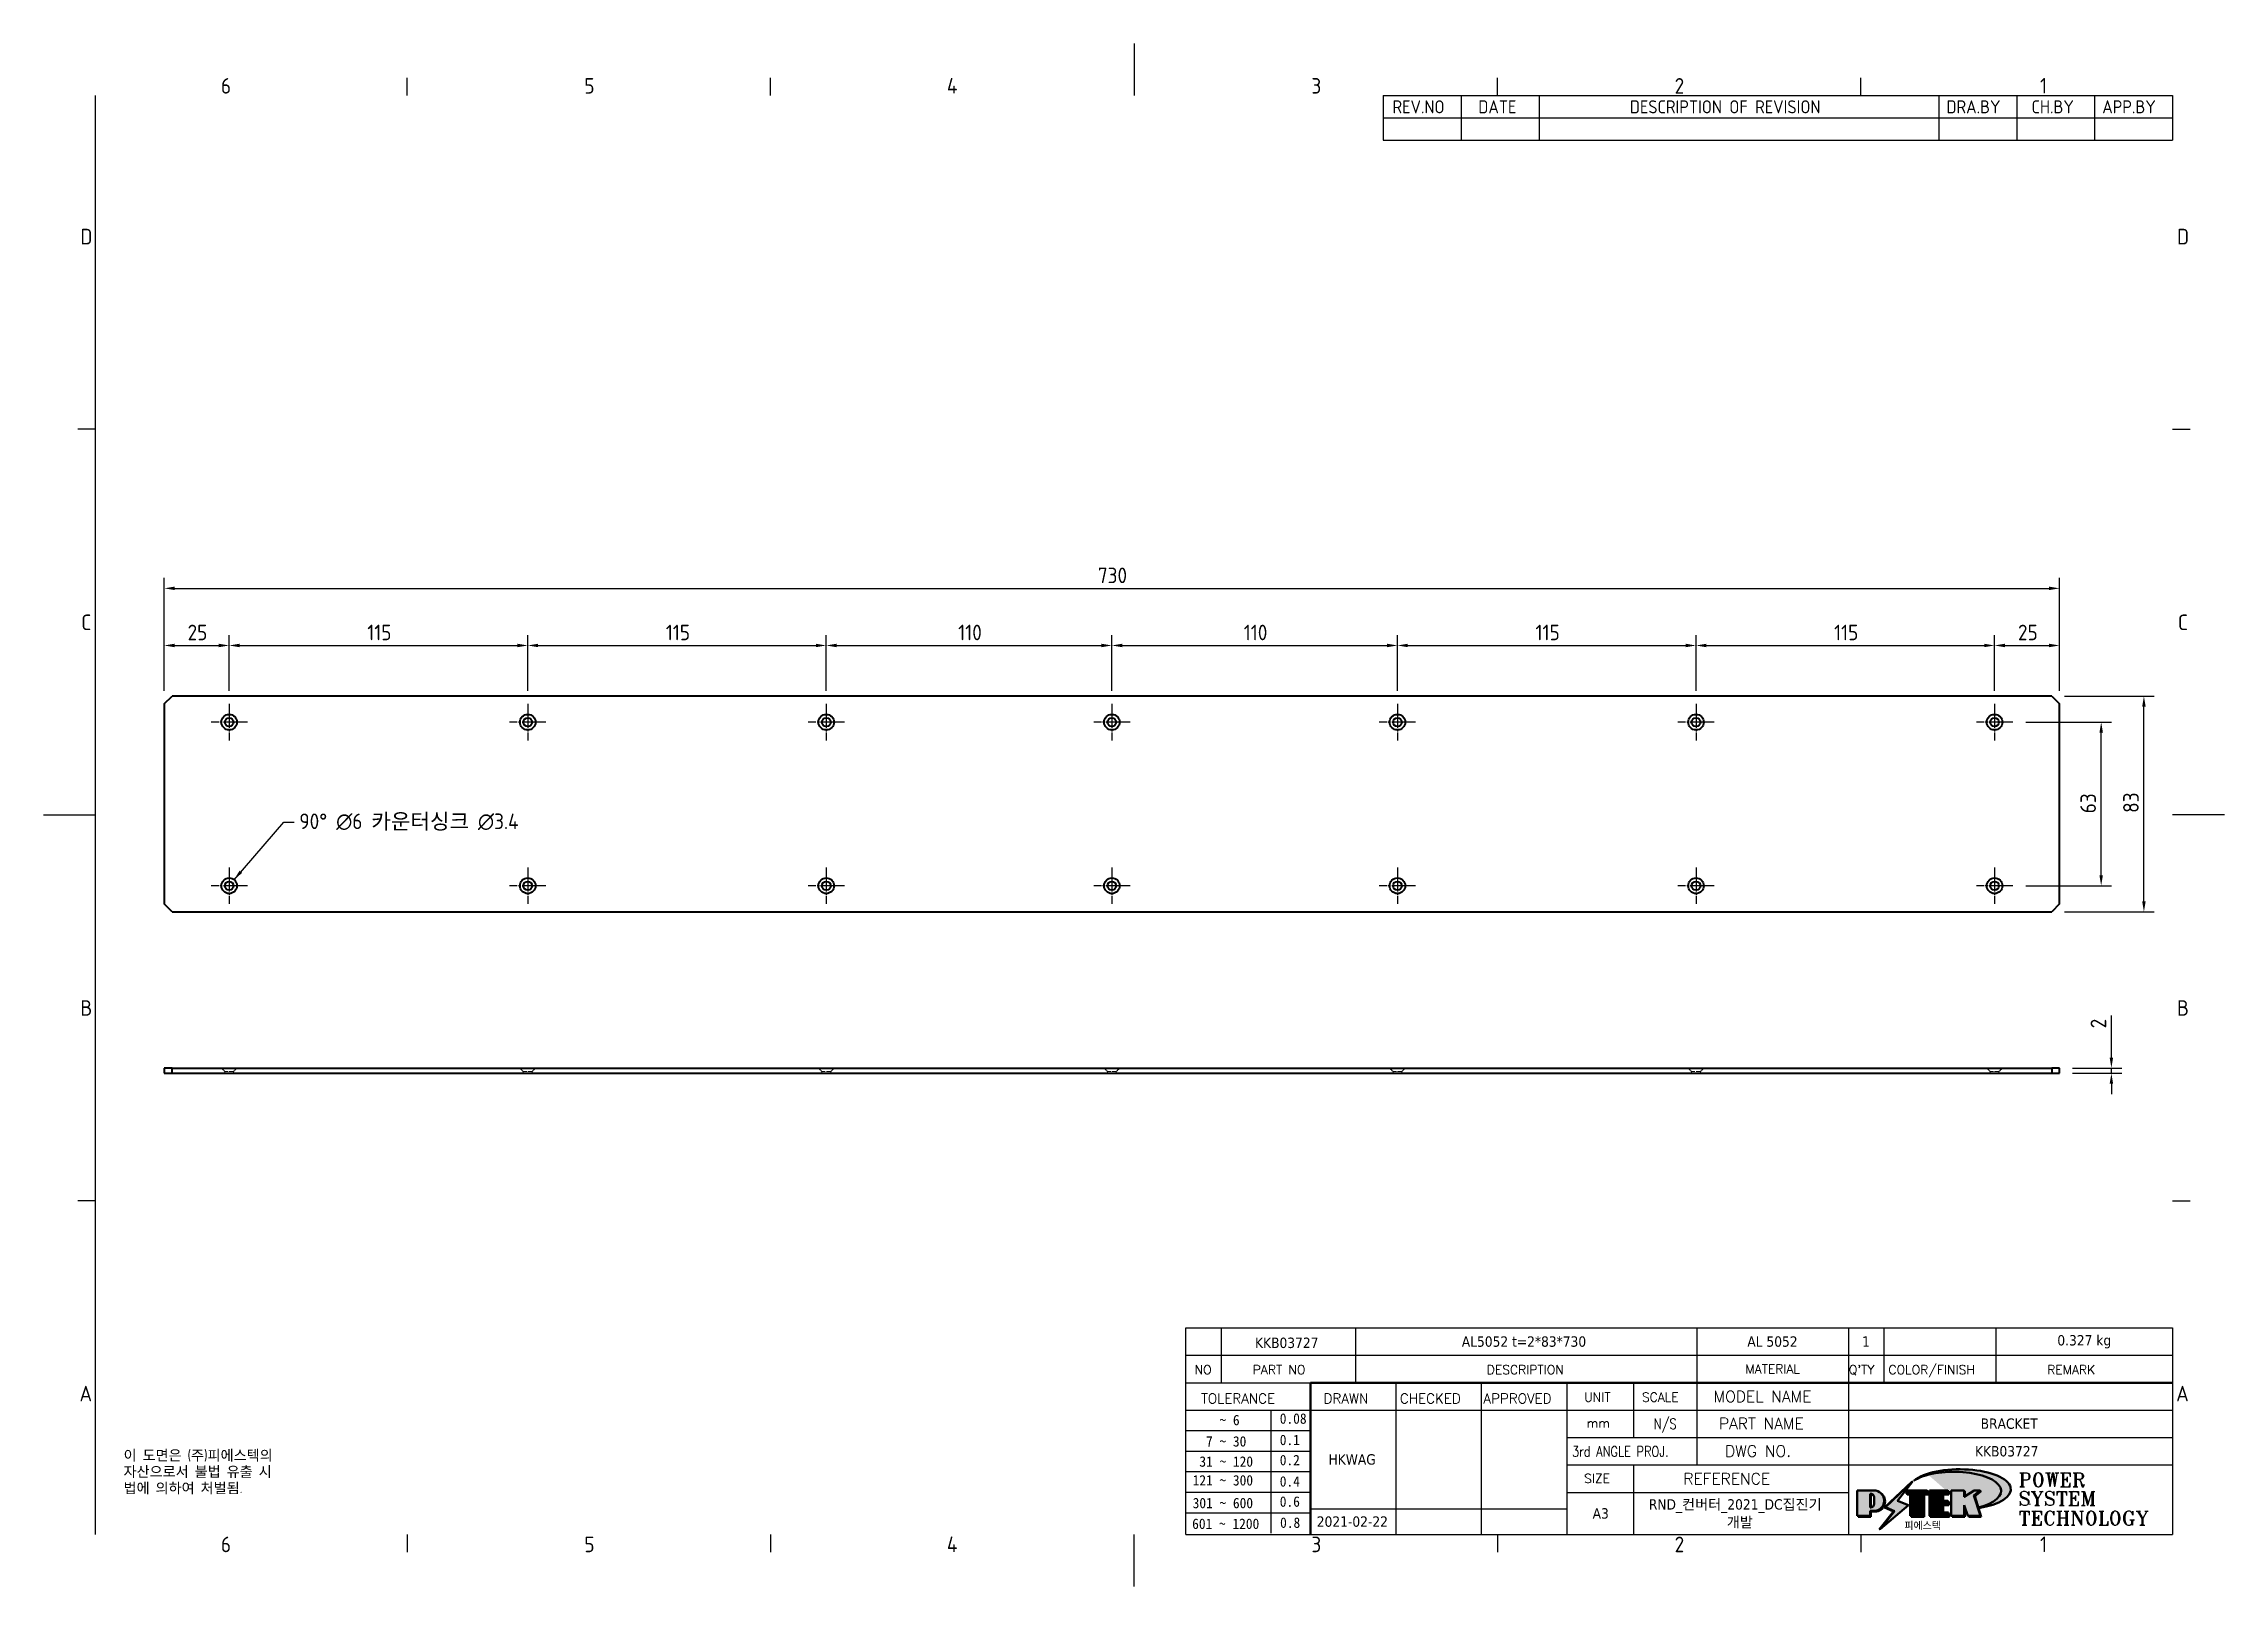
# Model space of a CAD drawing. Header units: millimetres. Extents: x 0 to 840, y 0 to 594.
import ezdxf
from ezdxf.enums import TextEntityAlignment as Align

# ---------------------------------------------------------------- set-up
doc = ezdxf.new("R2010")
doc.units = ezdxf.units.MM
doc.header["$LTSCALE"] = 2
doc.linetypes.add('CHAIN', pattern=[0.35429999999999995, 0.2362, -0.0295, 0.0591, -0.0295])
doc.linetypes.add('DASHED', pattern=[0.2067, 0.1654, -0.0413])
doc.layers.get('0').update_dxf_attribs({"color": 3, "lineweight": 25})
for name, color, linetype, lineweight in [('가려진 것(ISO)', 2, 'DASHED', 18), ('가시적인 것(ISO)', 3, 'Continuous', 40), ('경계(ISO)', 7, 'Continuous', 25), ('기호(ISO)', 5, 'Continuous', 25), ('제목(ISO)', 5, 'Continuous', 50), ('중심 표식(ISO)', 1, 'Continuous', 25), ('치수(ISO)', 2, 'Continuous', 25), ('해치(ISO)', 7, 'Continuous', 18)]:
    doc.layers.add(name, color=color, linetype=linetype, lineweight=lineweight)
doc.styles.add('HAN_291', font='')
doc.styles.add('HAN_370', font='', dxfattribs={"width": 2})
doc.styles.add('ISO ProportionalPSTEK', font='isocp.shx')
doc.styles.add('RC_284', font='ROMANC.shx')
doc.styles.add('RC_287', font='ROMANC.shx')
doc.styles.add('RC_292', font='ROMANC.shx')
doc.styles.add('ROMANT_294', font='romant.shx')
doc.styles.add('문자 텍스트_PSTEK_POSCO', font='isocp.shx')
doc.styles.add('치수 텍스트_PSTEK_POSCO', font='isocp.shx')
doc.styles.add('텍스트 스타일198', font='tahoma.ttf')
doc.styles.add('텍스트 스타일333', font='ROMANC.shx', dxfattribs={"width": 0.800000011920929})
doc.styles.get('HAN_291').set_extended_font_data('GulimChe')
doc.styles.get('HAN_370').set_extended_font_data('GulimChe')
doc.dimstyles.new('치수_PSTEK_POSCO', dxfattribs={"dimscale": 2, "dimtxt": 3, "dimasz": 2, "dimexe": 2, "dimexo": 2.5, "dimgap": 1, "dimtad": 1, "dimrnd": 1e-08, "dimdsep": 46, "dimtxsty": '치수 텍스트_PSTEK_POSCO', "dimcen": 0.09, "dimdle": 10, "dimclrd": 7, "dimclre": 7, "dimclrt": 2, "dimadec": 1, "dimazin": 2, "dimtfac": 1, "dimtmove": 0, "dimatfit": 3, "dimfxl": 0, "dimtolj": 1, "dimlwd": -1, "dimlwe": -1, "dimarcsym": 0})
doc.dimstyles.new('치수_PSTEK_POSCO$7', dxfattribs={"dimscale": 2, "dimtxt": 3, "dimasz": 2, "dimexe": 2, "dimexo": 2.5, "dimgap": 1, "dimtad": 1, "dimrnd": 1e-08, "dimdsep": 46, "dimtxsty": '치수 텍스트_PSTEK_POSCO', "dimcen": 0.09, "dimdle": 10, "dimclrd": 7, "dimclre": 7, "dimclrt": 2, "dimadec": 1, "dimazin": 2, "dimtfac": 1, "dimtmove": 0, "dimatfit": 3, "dimfxl": 0, "dimtolj": 1, "dimlwd": -1, "dimlwe": -1, "dimarcsym": 0})

msp = doc.modelspace()

# ---------------------------------------------------------------- texts
at = {"layer": '기호(ISO)', "color": 2, "insert": (98.50106416744151, 294.2511910122532), "char_height": 6.000000238418579, "width": 98.74739006757736, "attachment_point": 4, "line_spacing_factor": 0.5250000357627869, "style": '치수 텍스트_PSTEK_POSCO'}
msp.add_mtext('{90° \\fAIGDT|b0|i0;\\H6.0000;n\\fisocp|b0|i0;\\H6.0000;6 카운터싱크 \\fAIGDT|b0|i0;\\H6.0000;n\\fisocp|b0|i0;\\H6.0000;3.4}', dxfattribs=at)
at = {"layer": '기호(ISO)', "color": 7, "insert": (30.78925080976877, 52.45654487984861), "char_height": 4.000000059604645, "width": 102.480276521085, "attachment_point": 1, "line_spacing_factor": 0.9442214369773865, "style": '문자 텍스트_PSTEK_POSCO'}
msp.add_mtext('{이 도면은 (주)피에스텍의\\P자산으로서 불법 유출 시 \\P법에 의하여 처벌됨.}', dxfattribs=at)

# ---------------------------------------------------------------- blocks, each defined once
blk = doc.blocks.new('경계 Default Border')
at = {"layer": '경계(ISO)'}
for p, q in [((70, 287.0000076293945), (70, 290.4000091552734)), ((140, 287.0000076293945), (140, 290.4000091552734)), ((280, 287.0000076293945), (280, 290.4000091552734)), ((350, 287.0000076293945), (350, 290.4000091552734)), ((10, 222.7499961853027), (6.599999666213989, 222.7499961853027)), ((410, 222.7499961853027), (413.4000015258789, 222.7499961853027)), ((10, 74.25000190734863), (6.599999666213989, 74.25000190734863)), ((410, 74.25000190734863), (413.4000015258789, 74.25000190734863)), ((70, 10), (70, 6.599999666213989)), ((140, 10), (140, 6.599999666213989)), ((280, 10), (280, 6.599999666213989)), ((350, 10), (350, 6.599999666213989))]:
    blk.add_line(p, q, dxfattribs=at)
at = {"layer": '경계(ISO)', "flags": 128}
for points in [[(210, 297.0000076293945), (210, 287.0000076293945)], [(10, 10), (10, 287.0000076293945)], [(0, 148.5000038146973), (10, 148.5000038146973)], [(420, 148.5000038146973), (410, 148.5000038146973)], [(210, 0), (210, 10)]]:
    blk.add_lwpolyline(points, dxfattribs=at)
at = {"layer": '경계(ISO)', "color": 2, "char_height": 3.00000011920929, "attachment_point": 7, "style": '문자 텍스트_PSTEK_POSCO'}
for s, insert in [('6', (34.14453946055966, 287.3713945155963)), ('5', (104.1445394605597, 287.3713945155963)), ('4', (173.9734701308116, 287.4)), ('3', (244.1685395229535, 287.3713945155963)), ('2', (314.127739416884, 287.3713945155963)), ('1', (384.4860661041481, 287.4)), ('D', (7.078270083685684, 258.3463944559917)), ('D', (410.878270202895, 258.3463944559917)), ('C', (7.244539400955009, 184.0963944559917)), ('C', (411.0445395201643, 184.0963944559917)), ('B', (7.078270083685684, 109.8463944559917)), ('B', (410.878270202895, 109.8463944559917)), ('A', (6.914400698149937, 35.61784856929444)), ('A', (410.7144008173592, 35.61784856929444)), ('6', (34.14453946055966, 6.57139439638704)), ('5', (104.1445394605597, 6.57139439638704)), ('4', (173.9734701308116, 6.59999988079071)), ('3', (244.1685395229535, 6.57139439638704)), ('2', (314.127739416884, 6.57139439638704)), ('1', (384.4860661041481, 6.59999988079071))]:
    blk.add_mtext(s, dxfattribs=dict(at, insert=insert))
blk = doc.blocks.new('제목 블록 PSTEK')
for color, points in [(252, [(317.2195697678507, 17.0593801673321), (322.0326348870767, 21.62682475217465), (322.2781991042243, 21.94392121864296), (317.0471853425802, 16.97985676345368), (318.7512090904202, 16.1899260703855), (316.0018030350395, 12.71868385740789), (316.3356552234328, 13.00206718743325), (318.9235935156908, 16.2694494742633)]), (5, [(321.6183518841322, 17.4193704504104), (319.5281351041078, 18.24969419629727), (322.4505835294948, 22.02344462252142), (317.2195697678507, 17.0593801673321), (318.9235935156908, 16.2694494742633), (316.1741874603099, 12.79820726128571)]), (1, [(324.4839107253602, 19.60711530335299), (325.2419748254881, 19.60711530335299), (325.2419748254881, 20.25857663940324), (321.2266040451076, 20.25857663940324), (321.2266040451076, 19.60711530335299), (321.9846681452406, 19.60711530335299), (321.9846681452406, 15.3430047401139), (324.4839107253602, 15.3430047401139)]), (252, [(321.9846681452406, 19.60711530335299), (321.4042753185749, 19.60711530335299), (321.4042753185749, 19.45905590879572), (321.9846681452406, 19.45905590879572)]), (252, [(324.6615819988275, 19.45905590879572), (325.4196460989604, 19.45905590879572), (325.4196460989604, 20.11051724484596), (325.2419748254881, 20.11051724484596), (325.2419748254881, 19.60711530335299), (324.4839107253602, 19.60711530335299), (324.4839107253602, 15.3430047401139), (322.1623394187076, 15.3430047401139), (322.1623394187076, 15.19494534555726), (324.6615819988275, 15.19494534555726)]), (1, [(329.2277337269622, 20.25857663940324), (325.65654113025, 20.25857663940324), (325.65654113025, 15.3430047401139), (329.3580259941756, 15.3430047401139), (329.3580259941756, 15.9944660761648), (328.1137701654877, 15.9944660761648), (328.1137701654877, 17.56360607323003), (329.2277337269622, 17.56360607323003), (329.2277337269622, 18.25543873810179), (328.1137701654877, 18.25543873810179), (328.1137701654877, 19.60711530335299), (329.2277337269622, 19.60711530335299)]), (252, [(328.2914414389548, 19.45905590879572), (329.4054050004294, 19.45905590879572), (329.4054050004294, 20.11051724484596), (329.2277337269622, 20.11051724484596), (329.2277337269622, 19.60711530335299), (328.1137701654877, 19.60711530335299), (328.1137701654877, 18.25543873810179), (328.2914414389548, 18.25543873810179)]), (252, [(328.2914414389548, 17.41554667867274), (329.4054050004294, 17.41554667867274), (329.4054050004294, 18.10737934354514), (329.2277337269622, 18.10737934354514), (329.2277337269622, 17.56360607323003), (328.1137701654877, 17.56360607323003), (328.1137701654877, 15.9944660761648), (328.2914414389548, 15.9944660761648)]), (1, [(332.3312149849806, 20.25857663940324), (329.8592894925411, 20.25857663940324), (329.8592894925411, 15.3430047401139), (332.3312149849806, 15.3430047401139), (332.3312149849806, 17.4318630164523), (333.0701931098801, 15.3430047401139), (335.4855464857051, 15.3430047401139), (334.2514536401189, 19.30614745124769), (335.4379594596742, 20.25857663940324), (334.3071782107978, 20.25857663940324), (332.3312149849806, 18.99741471888304)]), (252, [(332.5088862584528, 16.92964231796647), (332.3312149849806, 17.43186301645164), (332.3312149849806, 15.3430047401139), (330.0369607660135, 15.3430047401139), (330.0369607660135, 15.19494534555726), (332.5088862584528, 15.19494534555726)]), (252, [(332.5088862584528, 20.1105172448466), (332.3312149849806, 20.1105172448466), (332.3312149849806, 18.99741471888368), (332.5088862584528, 19.11081371413894)]), (252, [(335.6156307331414, 20.11051724484596), (335.2535118015555, 20.11051724484596), (334.2514536401189, 19.30614745124769), (335.4855464857051, 15.3430047401139), (333.1954852176545, 15.3430047401139), (333.2478643833523, 15.19494534555726), (335.6632177591723, 15.19494534555726), (334.4291249135862, 19.15808805669106)]), (252, [(329.5356972676428, 15.8464066816075), (329.3580259941756, 15.8464066816075), (329.3580259941756, 15.3430047401139), (325.8342124037171, 15.3430047401139), (325.8342124037171, 15.19494534555726), (329.5356972676428, 15.19494534555726)])]:
    blk.add_hatch(color=color).paths.add_polyline_path(points)
h = blk.add_hatch(color=1)
edge = h.paths.add_edge_path(flags=0)
edge.add_line((314.2242174273352, 19.60711530335299), (314.2242174273352, 17.00126995915134))
edge.add_line((314.2242174273352, 17.00126995915134), (314.3485873187598, 17.00126995915134))
edge.add_arc((314.3485873187598, 17.6527312952023), 0.6514613360509371, 270, 360)
edge.add_line((315.0000486548106, 17.6527312952023), (315.0000486548106, 18.95565396730211))
edge.add_arc((314.3485873187598, 18.95565396730212), 0.6514613360508712, 0, 90)
edge.add_line((314.3485873187598, 19.60711530335299), (314.2242174273352, 19.60711530335299))
edge = h.paths.add_edge_path()
edge.add_arc((314.9847713324306, 18.28938669179658), 1.969189947606664, 269.9999999999959, 450)
edge.add_line((314.9847713324306, 20.25857663940318), (311.7664314776902, 20.25857663940324))
edge.add_line((311.7664314776902, 20.25857663940324), (311.7664314776902, 15.3430047401139))
edge.add_line((311.7664314776902, 15.3430047401139), (314.2242174273352, 15.3430047401139))
edge.add_line((314.2242174273352, 15.3430047401139), (314.2242174273352, 16.32019674418991))
edge.add_line((314.2242174273352, 16.32019674418991), (314.9847713324307, 16.32019674418991))
h = blk.add_hatch(color=252)
edge = h.paths.add_edge_path()
edge.add_arc((314.9847713324309, 18.28938669179657), 1.969189947606666, 270, 406.8278729790604)
edge.add_arc((315.1624426058984, 18.1413272972396), 1.969189947606962, -90, 53.560984836317004, ccw=False)
edge.add_line((315.1624426058984, 16.17213734963263), (314.4018887008024, 16.17213734963263))
edge.add_line((314.4018887008024, 16.17213734963263), (314.4018887008024, 15.19494534555726))
edge.add_line((314.4018887008024, 15.19494534555726), (311.9441027511573, 15.19494534555726))
edge.add_line((311.9441027511573, 15.19494534555726), (311.9441027511573, 15.3430047401139))
edge.add_line((311.9441027511573, 15.3430047401139), (314.2242174273352, 15.3430047401139))
edge.add_line((314.2242174273352, 15.3430047401139), (314.2242174273352, 16.32019674418991))
edge.add_line((314.2242174273352, 16.32019674418991), (314.9847713324309, 16.32019674418991))
h = blk.add_hatch(color=252)
edge = h.paths.add_edge_path()
edge.add_line((314.4018887008024, 19.45905590879572), (314.5262585922315, 19.45905590879572))
edge.add_arc((314.5262585922314, 18.80759457274939), 0.6514613360463194, 60.4189348879147, 90.00000000000318, ccw=False)
edge.add_arc((314.3485873187602, 18.95565396730057), 0.6514613360524251, 39.96992292766206, 90.00000000009999)
edge.add_line((314.3485873187591, 19.60711530335307), (314.2242174273352, 19.60711530335298))
edge.add_line((314.2242174273352, 19.60711530335299), (314.2242174273352, 17.00126995915134))
edge.add_line((314.2242174273352, 17.00126995915134), (314.3485873187591, 17.00126995915134))
edge.add_arc((314.3485873187568, 17.652731295233), 0.6514613360816299, 270.0000000002, 274.6930825552478)
edge.add_line((314.4018887008024, 17.0034541317032), (314.4018887008024, 19.45905590879572))
at = {"layer": '해치(ISO)'}
h = blk.add_hatch(color=140, dxfattribs=at)
edge = h.paths.add_edge_path()
edge.add_ellipse((330.3660919371412, 20.15576403068321), major_axis=(9.100907360794343, 0), ratio=0.4069904968023172, start_angle=301.3098473703837, end_angle=507.7436900681698)
edge.add_ellipse((331.5340919371412, 20.4634168429492), major_axis=(-9.82350664112931, 0), ratio=0.3942600559756514, start_angle=111.51207141178469, end_angle=334.47025347086895, ccw=False)
edge.add_line((335.1363447531188, 16.8601935978785), (335.0955236905705, 16.99119398620872))
at = {"color": 180}
for p, q in [((182.475792979055, 11.79100474011392), (182.4757929790549, 51.56524660363496)), ((182.4757929790549, 51.56524660363496), (372.4757929537551, 51.56524660363496)), ((189.2651435055721, 51.56524660363496), (189.2651435055722, 41.00524660363494)), ((215.2152739891528, 41.00524660363494), (215.2152739891528, 51.56524660363496)), ((280.8758854511282, 51.56524660363496), (280.8758854511282, 41.00524660363494)), ((310.0881549537552, 51.56524660363496), (310.0881549537553, 41.00524660363494)), ((316.9044520275131, 51.56524660363496), (316.9044520275127, 41.00524660363494)), ((338.4566026226726, 51.56524660363496), (338.4566026226727, 41.00524660363494)), ((372.4757929537551, 51.56524660363496), (372.4757929537551, 11.79100474011389)), ((182.475792979055, 46.2852466036349), (372.4757929537551, 46.28524660363492)), ((182.475792979055, 41.00524660363493), (206.451475290024, 41.00524660363493)), ((222.9401812389276, 11.79100474011392), (222.9401812389276, 41.00524660363494)), ((239.4288871878316, 11.79100474011392), (239.4288871878316, 41.00524660363494)), ((255.9175931367356, 11.79100474011392), (255.9175931367356, 41.00524660363494)), ((268.6918866058747, 41.00524660363494), (268.6918866058747, 30.44524660363498)), ((280.8758854511282, 41.00524660363494), (280.8758854511282, 25.16524660363502)), ((310.088154953755, 41.00524660363494), (310.088154953755, 11.79100474011392)), ((182.475792979055, 35.72524660363497), (206.451475290024, 35.72524660363497)), ((198.8621818849491, 12.02524660363491), (198.8621818849491, 35.72524660363497)), ((206.451475290024, 35.72524660363497), (372.4757929537551, 35.72524660363497)), ((182.475792979055, 31.77524660363492), (206.451475290024, 31.77524660363492)), ((255.917593136736, 30.44524660363498), (372.4757929537552, 30.44524660363501)), ((182.475792979055, 27.82524660363487), (206.451475290024, 27.82524660363487)), ((182.475792979055, 23.87524660363505), (206.451475290024, 23.87524660363505)), ((255.9175931367359, 25.16524660363502), (372.4757929537552, 25.165246603635)), ((268.6918866058744, 25.16524660363502), (268.6918866058744, 11.79100474011392)), ((182.475792979055, 19.92524660363478), (206.451475290024, 19.92524660363478)), ((255.9175931367359, 19.88524660363481), (310.0881549537553, 19.88524660363481)), ((182.475792979055, 15.97524660363496), (206.451475290024, 15.97524660363496)), ((206.451475290024, 16.74100474011396), (255.9175931367359, 16.74100474011396)), ((182.475792979055, 11.79100474011392), (372.4757929537551, 11.79100474011389))]:
    blk.add_line(p, q, dxfattribs=at)
at = {"color": 7, "lineweight": 50}
for p, q in [((206.4514752900237, 11.79100474011392), (206.4514752900237, 41.00524660363494)), ((206.451475290024, 41.00524660363494), (372.4757929537551, 41.00524660363496))]:
    blk.add_line(p, q, dxfattribs=at)
at = {"color": 7}
for p, q in [((322.2781991042243, 21.94392121864296), (317.0471853425802, 16.97985676345368)), ((322.4505835294948, 22.02344462252142), (317.2195697678507, 17.0593801673321)), ((317.2195697678507, 17.0593801673321), (322.0326348870767, 21.62682475217465)), ((319.5281351041078, 18.24969419629727), (322.4505835294948, 22.02344462252142)), ((322.0326348870767, 21.62682475217465), (322.2781991042243, 21.94392121864296)), ((311.7664314776902, 20.25900474011391), (311.7664314776902, 15.34300474011391)), ((314.9847713324309, 20.25857663940324), (311.7664314776902, 20.25857663940324)), ((314.9847713324309, 20.25857663940324), (311.7664314776902, 20.25857663940324)), ((311.7664314776902, 20.25857663940324), (311.7664314776902, 15.3430047401139)), ((314.2242174273352, 17.00126995915134), (314.2242174273352, 19.60711530335299)), ((314.2242174273352, 19.60711530335299), (314.3485873187591, 19.60711530335299)), ((314.3485873187591, 19.60711530335299), (314.2242174273352, 19.60711530335299)), ((314.2242174273352, 19.60711530335299), (314.2242174273352, 17.00126995915134)), ((314.2242174273352, 17.00126995915134), (314.2242174273352, 19.60711530335299)), ((314.2242174273352, 19.60711530335299), (314.3485873187591, 19.60711530335299)), ((314.3485873187591, 17.00126995915134), (314.2242174273352, 17.00126995915134)), ((314.2242174273352, 17.00126995915134), (314.3485873187591, 17.00126995915134)), ((314.3485873187591, 17.00126995915134), (314.2242174273352, 17.00126995915134)), ((314.4018887008024, 19.45905590879572), (314.5262585922314, 19.45905590879572)), ((314.4018887008024, 17.0034541317032), (314.4018887008024, 19.45905590879572)), ((315.0000486548106, 18.95565396730275), (315.0000486548106, 17.65273129520161)), ((315.0000486548106, 18.95565396730275), (315.0000486548106, 17.65273129520161)), ((316.1741874603099, 12.79820726128571), (321.6183518841322, 17.4193704504104)), ((317.0471853425802, 16.97985676345368), (318.7512090904202, 16.1899260703855)), ((318.9235935156908, 16.2694494742633), (317.2195697678507, 17.0593801673321)), ((317.2195697678507, 17.0593801673321), (318.9235935156908, 16.2694494742633)), ((321.6183518841322, 17.4193704504104), (319.5281351041078, 18.24969419629727)), ((325.2419748254881, 20.25857663940324), (321.2266040451076, 20.25857663940324)), ((321.2266040451076, 20.25857663940324), (321.2266040451076, 19.60711530335299)), ((325.2419748254881, 20.25857663940324), (321.2266040451076, 20.25857663940324)), ((321.2266040451076, 20.25857663940324), (321.2266040451076, 19.60711530335299)), ((321.2266040451076, 19.60711530335299), (321.9846681452406, 19.60711530335299)), ((321.2266040451076, 19.60711530335299), (321.9846681452406, 19.60711530335299)), ((321.4042753185749, 19.60711530335299), (321.4042753185749, 19.45905590879572)), ((321.9846681452406, 19.60711530335299), (321.4042753185749, 19.60711530335299)), ((321.4042753185749, 19.45905590879572), (321.9846681452406, 19.45905590879572)), ((321.9846681452406, 19.60711530335299), (321.9846681452406, 15.3430047401139)), ((321.9846681452406, 19.45905590879572), (321.9846681452406, 19.60711530335299)), ((321.9846681452406, 19.60711530335299), (321.9846681452406, 15.3430047401139)), ((324.4839107253602, 19.60711530335299), (325.2419748254881, 19.60711530335299)), ((324.4839107253602, 15.3430047401139), (324.4839107253602, 19.60711530335299)), ((325.2419748254881, 19.60711530335299), (324.4839107253602, 19.60711530335299)), ((324.4839107253602, 19.60711530335299), (324.4839107253602, 15.3430047401139)), ((324.4839107253602, 19.60711530335299), (325.2419748254881, 19.60711530335299)), ((324.4839107253602, 15.3430047401139), (324.4839107253602, 19.60711530335299)), ((324.6615819988275, 19.45905590879572), (325.4196460989604, 19.45905590879572)), ((324.6615819988275, 15.19494534555726), (324.6615819988275, 19.45905590879572)), ((325.2419748254881, 19.60711530335299), (325.2419748254881, 20.25857663940324)), ((325.2419748254881, 19.60711530335299), (325.2419748254881, 20.25857663940324)), ((325.4196460989604, 20.11051724484596), (325.2419748254881, 20.11051724484596)), ((325.2419748254881, 20.11051724484596), (325.2419748254881, 19.60711530335299)), ((325.4196460989604, 19.45905590879572), (325.4196460989604, 20.11051724484596)), ((329.2277337269622, 20.25857663940324), (325.65654113025, 20.25857663940324)), ((325.65654113025, 20.25857663940324), (325.65654113025, 15.3430047401139)), ((325.65654113025, 20.25857663940324), (325.65654113025, 15.3430047401139)), ((329.2277337269622, 20.25857663940324), (325.65654113025, 20.25857663940324)), ((328.1137701654877, 18.25543873810179), (328.1137701654877, 19.60711530335299)), ((328.1137701654877, 19.60711530335299), (329.2277337269622, 19.60711530335299)), ((329.2277337269622, 19.60711530335299), (328.1137701654877, 19.60711530335299)), ((328.1137701654877, 19.60711530335299), (328.1137701654877, 18.25543873810179)), ((328.1137701654877, 18.25543873810179), (328.1137701654877, 19.60711530335299)), ((328.1137701654877, 19.60711530335299), (329.2277337269622, 19.60711530335299)), ((329.2277337269622, 18.25543873810179), (328.1137701654877, 18.25543873810179)), ((328.1137701654877, 18.25543873810179), (328.2914414389548, 18.25543873810179)), ((329.2277337269622, 18.25543873810179), (328.1137701654877, 18.25543873810179)), ((328.1137701654877, 17.56360607323003), (329.2277337269622, 17.56360607323003)), ((328.1137701654877, 15.9944660761648), (328.1137701654877, 17.56360607323003)), ((329.2277337269622, 17.56360607323003), (328.1137701654877, 17.56360607323003)), ((328.1137701654877, 17.56360607323003), (328.1137701654877, 15.9944660761648)), ((328.1137701654877, 17.56360607323003), (329.2277337269622, 17.56360607323003)), ((328.1137701654877, 15.9944660761648), (328.1137701654877, 17.56360607323003)), ((328.2914414389548, 18.25543873810179), (328.2914414389548, 19.45905590879572)), ((328.2914414389548, 19.45905590879572), (329.4054050004294, 19.45905590879572)), ((328.2914414389548, 15.9944660761648), (328.2914414389548, 17.41554667867274)), ((328.2914414389548, 17.41554667867274), (329.4054050004294, 17.41554667867274)), ((329.2277337269622, 19.60711530335299), (329.2277337269622, 20.25857663940324)), ((329.2277337269622, 19.60711530335299), (329.2277337269622, 20.25857663940324)), ((329.4054050004294, 20.11051724484596), (329.2277337269622, 20.11051724484596)), ((329.2277337269622, 20.11051724484596), (329.2277337269622, 19.60711530335299)), ((329.2277337269622, 17.56360607323003), (329.2277337269622, 18.25543873810179)), ((329.2277337269622, 17.56360607323003), (329.2277337269622, 18.25543873810179)), ((329.4054050004294, 18.10737934354514), (329.2277337269622, 18.10737934354514)), ((329.2277337269622, 18.10737934354514), (329.2277337269622, 17.56360607323003)), ((329.4054050004294, 19.45905590879572), (329.4054050004294, 20.11051724484596)), ((329.4054050004294, 17.41554667867274), (329.4054050004294, 18.10737934354514)), ((332.3312149849806, 20.25857663940324), (329.8592894925411, 20.25857663940324)), ((329.8592894925411, 20.25857663940324), (329.8592894925411, 15.3430047401139)), ((329.8592894925411, 20.25857663940324), (329.8592894925411, 15.3430047401139)), ((332.3312149849806, 20.25857663940324), (329.8592894925411, 20.25857663940324)), ((334.3071782107978, 20.25857663940324), (332.3312149849806, 18.99741471888304)), ((332.3312149849806, 18.99741471888304), (332.3312149849806, 20.25857663940324)), ((334.3071782107978, 20.25857663940324), (332.3312149849806, 18.99741471888304)), ((332.3312149849806, 18.99741471888304), (332.3312149849806, 20.25857663940324)), ((332.5088862584528, 20.1105172448466), (332.3312149849806, 20.1105172448466)), ((332.3312149849806, 20.1105172448466), (332.3312149849806, 18.99741471888368)), ((332.3312149849806, 18.99741471888368), (332.5088862584528, 19.11081371413894)), ((332.3312149849806, 17.4318630164523), (333.0701931098801, 15.3430047401139)), ((332.3312149849806, 15.3430047401139), (332.3312149849806, 17.4318630164523)), ((332.5088862584528, 16.92964231796647), (332.3312149849806, 17.43186301645164)), ((332.3312149849806, 17.43186301645164), (332.3312149849806, 15.3430047401139)), ((332.3312149849806, 17.4318630164523), (333.0701931098801, 15.3430047401139)), ((332.3312149849806, 15.3430047401139), (332.3312149849806, 17.4318630164523)), ((332.5088862584528, 19.11081371413894), (332.5088862584528, 20.1105172448466)), ((332.5088862584528, 15.19494534555726), (332.5088862584528, 16.92964231796647)), ((334.2514536401189, 19.30614745124769), (335.4379594596742, 20.25857663940324)), ((334.2514536401189, 19.30614745124769), (335.4379594596742, 20.25857663940324)), ((335.2535118015555, 20.11051724484596), (334.2514536401189, 19.30614745124769)), ((335.4855464857051, 15.3430047401139), (334.2514536401189, 19.30614745124769)), ((334.2514536401189, 19.30614745124769), (335.4855464857051, 15.3430047401139)), ((335.4855464857051, 15.3430047401139), (334.2514536401189, 19.30614745124769)), ((335.4379594596742, 20.25857663940324), (334.3071782107978, 20.25857663940324)), ((335.4379594596742, 20.25857663940324), (334.3071782107978, 20.25857663940324)), ((334.4291249135862, 19.15808805669104), (335.6156307331414, 20.11051724484596)), ((335.6632177591723, 15.19494534555726), (334.4291249135862, 19.15808805669104)), ((335.6156307331414, 20.11051724484596), (335.2535118015555, 20.11051724484596)), ((345.0447381189468, 17.50375595811051), (344.9867755289346, 17.689895936919)), ((311.7664314776902, 15.3430047401139), (314.2242174273352, 15.3430047401139)), ((311.7664314776902, 15.3430047401139), (314.2242174273352, 15.3430047401139)), ((314.2242174273352, 15.3430047401139), (311.9441027511573, 15.3430047401139)), ((311.9441027511573, 15.3430047401139), (311.9441027511573, 15.19494534555726)), ((311.9441027511573, 15.19494534555726), (314.4018887008024, 15.19494534555726)), ((314.2242174273352, 16.32019674418991), (314.9847713324309, 16.32019674418991)), ((314.2242174273352, 15.3430047401139), (314.2242174273352, 16.32019674418991)), ((314.9847713324309, 16.32019674418991), (314.2242174273352, 16.32019674418991)), ((314.2242174273352, 16.32019674418991), (314.2242174273352, 15.3430047401139)), ((314.2242174273352, 16.32019674418991), (314.9847713324309, 16.32019674418991)), ((314.2242174273352, 15.3430047401139), (314.2242174273352, 16.32019674418991)), ((314.4018887008024, 16.17213734963263), (315.162442605898, 16.17213734963263)), ((314.4018887008024, 15.19494534555726), (314.4018887008024, 16.17213734963263)), ((318.7512090904202, 16.1899260703855), (316.0018030350395, 12.71868385740789)), ((316.0018030350395, 12.71868385740789), (316.3356552234328, 13.00206718743325)), ((318.9235935156908, 16.2694494742633), (316.1741874603099, 12.79820726128571)), ((316.3356552234328, 13.00206718743325), (318.9235935156908, 16.2694494742633)), ((321.9846681452406, 15.3430047401139), (324.4839107253602, 15.3430047401139)), ((321.9846681452406, 15.3430047401139), (324.4839107253602, 15.3430047401139)), ((324.4839107253602, 15.3430047401139), (322.1623394187076, 15.3430047401139)), ((322.1623394187076, 15.3430047401139), (322.1623394187076, 15.19494534555726)), ((322.1623394187076, 15.19494534555726), (324.6615819988275, 15.19494534555726)), ((325.65654113025, 15.3430047401139), (329.3580259941756, 15.3430047401139)), ((325.65654113025, 15.3430047401139), (329.3580259941756, 15.3430047401139)), ((329.3580259941756, 15.3430047401139), (325.8342124037171, 15.3430047401139)), ((325.8342124037171, 15.3430047401139), (325.8342124037171, 15.19494534555726)), ((325.8342124037171, 15.19494534555726), (329.5356972676428, 15.19494534555726)), ((329.3580259941756, 15.9944660761648), (328.1137701654877, 15.9944660761648)), ((328.1137701654877, 15.9944660761648), (328.2914414389548, 15.9944660761648)), ((329.3580259941756, 15.9944660761648), (328.1137701654877, 15.9944660761648)), ((329.3580259941756, 15.3430047401139), (329.3580259941756, 15.9944660761648)), ((329.3580259941756, 15.3430047401139), (329.3580259941756, 15.9944660761648)), ((329.5356972676428, 15.8464066816075), (329.3580259941756, 15.8464066816075)), ((329.3580259941756, 15.8464066816075), (329.3580259941756, 15.3430047401139)), ((329.5356972676428, 15.19494534555726), (329.5356972676428, 15.8464066816075)), ((329.8592894925411, 15.3430047401139), (332.3312149849806, 15.3430047401139)), ((329.8592894925411, 15.3430047401139), (332.3312149849806, 15.3430047401139)), ((332.3312149849806, 15.3430047401139), (330.0369607660135, 15.3430047401139)), ((330.0369607660135, 15.3430047401139), (330.0369607660135, 15.19494534555726)), ((330.0369607660135, 15.19494534555726), (332.5088862584528, 15.19494534555726)), ((333.0701931098801, 15.3430047401139), (335.4855464857051, 15.3430047401139)), ((333.0701931098801, 15.3430047401139), (335.4855464857051, 15.3430047401139)), ((335.4855464857051, 15.3430047401139), (333.1954852176545, 15.3430047401139)), ((333.1954852176545, 15.3430047401139), (333.2478643833523, 15.19494534555726)), ((333.2478643833523, 15.19494534555726), (335.6632177591723, 15.19494534555726))]:
    blk.add_line(p, q, dxfattribs=at)
at = {"color": 5}
for p, q in [((322.4505835294948, 22.02344462252142), (317.2195697678507, 17.0593801673321)), ((319.5281351041078, 18.24969419629727), (322.4505835294948, 22.02344462252142)), ((316.1741874603099, 12.79820726128571), (321.6183518841322, 17.4193704504104)), ((317.2195697678507, 17.0593801673321), (318.9235935156908, 16.2694494742633)), ((321.6183518841322, 17.4193704504104), (319.5281351041078, 18.24969419629727)), ((318.9235935156908, 16.2694494742633), (316.1741874603099, 12.79820726128571))]:
    blk.add_line(p, q, dxfattribs=at)
at = {"color": 1}
for p, q in [((314.9847713324309, 20.25857663940324), (311.7664314776902, 20.25857663940324)), ((311.7664314776902, 20.25857663940324), (311.7664314776902, 15.3430047401139)), ((314.2242174273352, 17.00126995915134), (314.2242174273352, 19.60711530335299)), ((314.2242174273352, 19.60711530335299), (314.3485873187591, 19.60711530335299)), ((314.3485873187591, 17.00126995915134), (314.2242174273352, 17.00126995915134)), ((315.0000486548106, 18.95565396730275), (315.0000486548106, 17.65273129520161)), ((325.2419748254881, 20.25857663940324), (321.2266040451076, 20.25857663940324)), ((321.2266040451076, 20.25857663940324), (321.2266040451076, 19.60711530335299)), ((321.2266040451076, 19.60711530335299), (321.9846681452406, 19.60711530335299)), ((321.9846681452406, 19.60711530335299), (321.9846681452406, 15.3430047401139)), ((324.4839107253602, 19.60711530335299), (325.2419748254881, 19.60711530335299)), ((324.4839107253602, 15.3430047401139), (324.4839107253602, 19.60711530335299)), ((325.2419748254881, 19.60711530335299), (325.2419748254881, 20.25857663940324)), ((329.2277337269622, 20.25857663940324), (325.65654113025, 20.25857663940324)), ((325.65654113025, 20.25857663940324), (325.65654113025, 15.3430047401139)), ((328.1137701654877, 18.25543873810179), (328.1137701654877, 19.60711530335299)), ((328.1137701654877, 19.60711530335299), (329.2277337269622, 19.60711530335299)), ((329.2277337269622, 18.25543873810179), (328.1137701654877, 18.25543873810179)), ((328.1137701654877, 17.56360607323003), (329.2277337269622, 17.56360607323003)), ((328.1137701654877, 15.9944660761648), (328.1137701654877, 17.56360607323003)), ((329.2277337269622, 19.60711530335299), (329.2277337269622, 20.25857663940324)), ((329.2277337269622, 17.56360607323003), (329.2277337269622, 18.25543873810179)), ((332.3312149849806, 20.25857663940324), (329.8592894925411, 20.25857663940324)), ((329.8592894925411, 20.25857663940324), (329.8592894925411, 15.3430047401139)), ((334.3071782107978, 20.25857663940324), (332.3312149849806, 18.99741471888304)), ((332.3312149849806, 18.99741471888304), (332.3312149849806, 20.25857663940324)), ((332.3312149849806, 17.4318630164523), (333.0701931098801, 15.3430047401139)), ((332.3312149849806, 15.3430047401139), (332.3312149849806, 17.4318630164523)), ((334.2514536401189, 19.30614745124769), (335.4379594596742, 20.25857663940324)), ((335.4855464857051, 15.3430047401139), (334.2514536401189, 19.30614745124769)), ((335.4379594596742, 20.25857663940324), (334.3071782107978, 20.25857663940324)), ((311.7664314776902, 15.3430047401139), (314.2242174273352, 15.3430047401139)), ((314.2242174273352, 16.32019674418991), (314.9847713324309, 16.32019674418991)), ((314.2242174273352, 15.3430047401139), (314.2242174273352, 16.32019674418991)), ((321.9846681452406, 15.3430047401139), (324.4839107253602, 15.3430047401139)), ((325.65654113025, 15.3430047401139), (329.3580259941756, 15.3430047401139)), ((329.3580259941756, 15.9944660761648), (328.1137701654877, 15.9944660761648)), ((329.3580259941756, 15.3430047401139), (329.3580259941756, 15.9944660761648)), ((329.8592894925411, 15.3430047401139), (332.3312149849806, 15.3430047401139)), ((333.0701931098801, 15.3430047401139), (335.4855464857051, 15.3430047401139))]:
    blk.add_line(p, q, dxfattribs=at)
at = {"color": 7}
for centre, radius, start, end in [((314.3485873187598, 18.95565396730211), 0.6514613360508712, 0, 90), ((314.3485873187602, 18.95565396730057), 0.6514613360524251, 39.96992292766117, 90), ((314.3485873187598, 18.95565396730212), 0.6514613360508712, 0, 90), ((314.3485873187597, 17.65273129520228), 0.6514613360509381, 270, 0), ((314.3485873187598, 17.6527312952023), 0.6514613360509381, 270, 0), ((314.3485873187568, 17.652731295233), 0.6514613360816299, 270, 274.6930825552478), ((314.5262585922314, 18.80759457274939), 0.6514613360463193, 60.41893488791137, 90), ((314.9847713324309, 18.28938669179658), 1.969189947606665, 270, 90), ((314.9847713324309, 18.28938669179658), 1.969189947606665, 270, 90), ((314.9847713324307, 18.2893866917965), 1.969189947606594, 270, 46.82787297909833), ((315.1624426058984, 18.1413272972396), 1.969189947606961, 270, 53.56098483636067)]:
    blk.add_arc(centre, radius, start, end, dxfattribs=at)
at = {"color": 1}
for centre, radius, start, end in [((314.3485873187598, 18.95565396730211), 0.6514613360508712, 0, 90), ((314.3485873187598, 17.6527312952023), 0.6514613360509381, 270, 0), ((314.9847713324309, 18.28938669179657), 1.969189947606665, 270, 90)]:
    blk.add_arc(centre, radius, start, end, dxfattribs=at)
at = {"layer": '제목(ISO)', "lineweight": 18}
blk.add_line((182.475792979055, 35.72500474011393), (182.475792979055, 11.79100474011392), dxfattribs=at)
at = {"layer": '제목(ISO)'}
for p, q in [((322.2781991042243, 21.94392121864296), (317.0471853425802, 16.97985676345368)), ((322.4505835294948, 22.02344462252142), (317.2195697678507, 17.0593801673321)), ((317.2195697678507, 17.0593801673321), (322.0326348870767, 21.62682475217465)), ((319.5281351041078, 18.24969419629727), (322.4505835294948, 22.02344462252142)), ((322.0326348870767, 21.62682475217465), (322.2781991042243, 21.94392121864296)), ((314.9847713324306, 20.25857663940324), (311.7664314776902, 20.25857663940324)), ((311.7664314776902, 20.25857663940324), (311.7664314776902, 15.3430047401139)), ((314.2242174273352, 17.00126995915134), (314.2242174273352, 19.60711530335299)), ((314.2242174273352, 19.60711530335299), (314.3485873187598, 19.60711530335299)), ((314.3485873187591, 19.60711530335299), (314.2242174273352, 19.60711530335299)), ((314.2242174273352, 19.60711530335299), (314.2242174273352, 17.00126995915134)), ((314.3485873187598, 17.00126995915134), (314.2242174273352, 17.00126995915134)), ((314.2242174273352, 17.00126995915134), (314.3485873187591, 17.00126995915134)), ((314.4018887008024, 19.45905590879572), (314.5262585922314, 19.45905590879572)), ((314.4018887008024, 17.0034541317032), (314.4018887008024, 19.45905590879572)), ((315.0000486548106, 18.95565396730211), (315.0000486548106, 17.6527312952023)), ((316.1741874603099, 12.79820726128571), (321.6183518841322, 17.4193704504104)), ((317.0471853425802, 16.97985676345368), (318.7512090904202, 16.1899260703855)), ((317.2195697678507, 17.0593801673321), (318.9235935156908, 16.2694494742633)), ((318.9235935156908, 16.2694494742633), (317.2195697678507, 17.0593801673321)), ((321.6183518841322, 17.4193704504104), (319.5281351041078, 18.24969419629727)), ((325.2419748254881, 20.25857663940324), (321.2266040451076, 20.25857663940324)), ((321.2266040451076, 20.25857663940324), (321.2266040451076, 19.60711530335299)), ((321.2266040451076, 19.60711530335299), (321.9846681452406, 19.60711530335299)), ((321.9846681452406, 19.60711530335299), (321.4042753185749, 19.60711530335299)), ((321.4042753185749, 19.60711530335299), (321.4042753185749, 19.45905590879572)), ((321.4042753185749, 19.45905590879572), (321.9846681452406, 19.45905590879572)), ((321.9846681452406, 19.60711530335299), (321.9846681452406, 15.3430047401139)), ((321.9846681452406, 19.45905590879572), (321.9846681452406, 19.60711530335299)), ((324.4839107253602, 19.60711530335299), (325.2419748254881, 19.60711530335299)), ((324.4839107253602, 15.3430047401139), (324.4839107253602, 19.60711530335299)), ((325.2419748254881, 19.60711530335299), (324.4839107253602, 19.60711530335299)), ((324.4839107253602, 19.60711530335299), (324.4839107253602, 15.3430047401139)), ((324.6615819988275, 19.45905590879572), (325.4196460989604, 19.45905590879572)), ((324.6615819988275, 15.19494534555726), (324.6615819988275, 19.45905590879572)), ((325.2419748254881, 19.60711530335299), (325.2419748254881, 20.25857663940324)), ((325.4196460989604, 20.11051724484596), (325.2419748254881, 20.11051724484596)), ((325.2419748254881, 20.11051724484596), (325.2419748254881, 19.60711530335299)), ((325.4196460989604, 19.45905590879572), (325.4196460989604, 20.11051724484596)), ((329.2277337269622, 20.25857663940324), (325.65654113025, 20.25857663940324)), ((325.65654113025, 20.25857663940324), (325.65654113025, 15.3430047401139)), ((328.1137701654877, 18.25543873810179), (328.1137701654877, 19.60711530335299)), ((328.1137701654877, 19.60711530335299), (329.2277337269622, 19.60711530335299)), ((329.2277337269622, 19.60711530335299), (328.1137701654877, 19.60711530335299)), ((328.1137701654877, 19.60711530335299), (328.1137701654877, 18.25543873810179)), ((329.2277337269622, 18.25543873810179), (328.1137701654877, 18.25543873810179)), ((328.1137701654877, 18.25543873810179), (328.2914414389548, 18.25543873810179)), ((328.1137701654877, 15.9944660761648), (328.1137701654877, 17.56360607323003)), ((328.1137701654877, 17.56360607323003), (329.2277337269622, 17.56360607323003)), ((329.2277337269622, 17.56360607323003), (328.1137701654877, 17.56360607323003)), ((328.1137701654877, 17.56360607323003), (328.1137701654877, 15.9944660761648)), ((328.2914414389548, 19.45905590879572), (329.4054050004294, 19.45905590879572)), ((328.2914414389548, 18.25543873810179), (328.2914414389548, 19.45905590879572)), ((328.2914414389548, 17.41554667867274), (329.4054050004294, 17.41554667867274)), ((328.2914414389548, 15.9944660761648), (328.2914414389548, 17.41554667867274)), ((329.2277337269622, 19.60711530335299), (329.2277337269622, 20.25857663940324)), ((329.4054050004294, 20.11051724484596), (329.2277337269622, 20.11051724484596)), ((329.2277337269622, 20.11051724484596), (329.2277337269622, 19.60711530335299)), ((329.2277337269622, 17.56360607323003), (329.2277337269622, 18.25543873810179)), ((329.4054050004294, 18.10737934354514), (329.2277337269622, 18.10737934354514)), ((329.2277337269622, 18.10737934354514), (329.2277337269622, 17.56360607323003)), ((329.4054050004294, 19.45905590879572), (329.4054050004294, 20.11051724484596)), ((329.4054050004294, 17.41554667867274), (329.4054050004294, 18.10737934354514)), ((332.3312149849806, 20.25857663940324), (329.8592894925411, 20.25857663940324)), ((329.8592894925411, 20.25857663940324), (329.8592894925411, 15.3430047401139)), ((334.3071782107978, 20.25857663940324), (332.3312149849806, 18.99741471888304)), ((332.3312149849806, 18.99741471888304), (332.3312149849806, 20.25857663940324)), ((332.5088862584528, 20.1105172448466), (332.3312149849806, 20.1105172448466)), ((332.3312149849806, 20.1105172448466), (332.3312149849806, 18.99741471888368)), ((332.3312149849806, 18.99741471888368), (332.5088862584528, 19.11081371413894)), ((332.3312149849806, 15.3430047401139), (332.3312149849806, 17.4318630164523)), ((332.3312149849806, 17.4318630164523), (333.0701931098801, 15.3430047401139)), ((332.5088862584528, 16.92964231796647), (332.3312149849806, 17.43186301645164)), ((332.3312149849806, 17.43186301645164), (332.3312149849806, 15.3430047401139)), ((332.5088862584528, 19.11081371413894), (332.5088862584528, 20.1105172448466)), ((332.5088862584528, 15.19494534555726), (332.5088862584528, 16.92964231796647)), ((334.2514536401189, 19.30614745124769), (335.4379594596742, 20.25857663940324)), ((335.2535118015555, 20.11051724484596), (334.2514536401189, 19.30614745124769)), ((335.4855464857051, 15.3430047401139), (334.2514536401189, 19.30614745124769)), ((334.2514536401189, 19.30614745124769), (335.4855464857051, 15.3430047401139)), ((335.4379594596742, 20.25857663940324), (334.3071782107978, 20.25857663940324)), ((334.4291249135862, 19.15808805669106), (335.6156307331414, 20.11051724484596)), ((335.6632177591723, 15.19494534555726), (334.4291249135862, 19.15808805669106)), ((335.6156307331414, 20.11051724484596), (335.2535118015555, 20.11051724484596)), ((311.7664314776902, 15.3430047401139), (314.2242174273352, 15.3430047401139)), ((314.2242174273352, 15.3430047401139), (311.9441027511573, 15.3430047401139)), ((311.9441027511573, 15.3430047401139), (311.9441027511573, 15.19494534555726)), ((311.9441027511573, 15.19494534555726), (314.4018887008024, 15.19494534555726)), ((314.2242174273352, 15.3430047401139), (314.2242174273352, 16.32019674418991)), ((314.2242174273352, 16.32019674418991), (314.9847713324307, 16.32019674418991)), ((314.9847713324309, 16.32019674418991), (314.2242174273352, 16.32019674418991)), ((314.2242174273352, 16.32019674418991), (314.2242174273352, 15.3430047401139)), ((314.4018887008024, 15.19494534555726), (314.4018887008024, 16.17213734963263)), ((314.4018887008024, 16.17213734963263), (315.1624426058984, 16.17213734963263)), ((318.7512090904202, 16.1899260703855), (316.0018030350395, 12.71868385740789)), ((316.0018030350395, 12.71868385740789), (316.3356552234328, 13.00206718743325)), ((318.9235935156908, 16.2694494742633), (316.1741874603099, 12.79820726128571)), ((316.3356552234328, 13.00206718743325), (318.9235935156908, 16.2694494742633)), ((321.9846681452406, 15.3430047401139), (324.4839107253602, 15.3430047401139)), ((324.4839107253602, 15.3430047401139), (322.1623394187076, 15.3430047401139)), ((322.1623394187076, 15.3430047401139), (322.1623394187076, 15.19494534555726)), ((322.1623394187076, 15.19494534555726), (324.6615819988275, 15.19494534555726)), ((325.65654113025, 15.3430047401139), (329.3580259941756, 15.3430047401139)), ((329.3580259941756, 15.3430047401139), (325.8342124037171, 15.3430047401139)), ((325.8342124037171, 15.3430047401139), (325.8342124037171, 15.19494534555726)), ((325.8342124037171, 15.19494534555726), (329.5356972676428, 15.19494534555726)), ((329.3580259941756, 15.9944660761648), (328.1137701654877, 15.9944660761648)), ((328.1137701654877, 15.9944660761648), (328.2914414389548, 15.9944660761648)), ((329.3580259941756, 15.3430047401139), (329.3580259941756, 15.9944660761648)), ((329.5356972676428, 15.8464066816075), (329.3580259941756, 15.8464066816075)), ((329.3580259941756, 15.8464066816075), (329.3580259941756, 15.3430047401139)), ((329.5356972676428, 15.19494534555726), (329.5356972676428, 15.8464066816075)), ((329.8592894925411, 15.3430047401139), (332.3312149849806, 15.3430047401139)), ((332.3312149849806, 15.3430047401139), (330.0369607660135, 15.3430047401139)), ((330.0369607660135, 15.3430047401139), (330.0369607660135, 15.19494534555726)), ((330.0369607660135, 15.19494534555726), (332.5088862584528, 15.19494534555726)), ((333.0701931098801, 15.3430047401139), (335.4855464857051, 15.3430047401139)), ((335.4855464857051, 15.3430047401139), (333.1954852176545, 15.3430047401139)), ((333.1954852176545, 15.3430047401139), (333.2478643833523, 15.19494534555726)), ((333.2478643833523, 15.19494534555726), (335.6632177591723, 15.19494534555726))]:
    blk.add_line(p, q, dxfattribs=at)
at = {"layer": '제목(ISO)', "color": 4}
blk.add_line((335.1363447531188, 16.8601935978785), (335.0955236905705, 16.99119398620872), dxfattribs=at)
at = {"layer": '제목(ISO)'}
for centre, radius, start, end in [((314.3485873187598, 18.95565396730212), 0.6514613360508712, 0, 90), ((314.3485873187602, 18.95565396730057), 0.6514613360524251, 39.96992292766117, 90), ((314.3485873187598, 17.6527312952023), 0.6514613360509371, 270, 0), ((314.3485873187568, 17.652731295233), 0.6514613360816299, 270, 274.6930825552478), ((314.5262585922314, 18.80759457274939), 0.6514613360463193, 60.41893488791137, 90), ((314.9847713324306, 18.28938669179658), 1.969189947606664, 46.82787297909431, 90), ((314.9847713324307, 18.2893866917965), 1.969189947606594, 270, 46.82787297909833), ((314.9847713324309, 18.28938669179657), 1.969189947606666, 270, 46.8278729790603), ((315.1624426058984, 18.1413272972396), 1.969189947606962, 270, 53.56098483631701)]:
    blk.add_arc(centre, radius, start, end, dxfattribs=at)
at = {"layer": '제목(ISO)', "color": 4}
for centre, major_axis, ratio, start_param, end_param in [((331.5340919371412, 20.4634168429492), (9.82350664112931, 0), 0.3942600559756514, 5.087845455444478, 8.97919982663645), ((330.3660919371412, 20.15576403068321), (9.100907360794343, 0), 0.4069904968023172, 5.258848905294775, 8.861799147915196)]:
    blk.add_ellipse(centre, major_axis=major_axis, ratio=ratio, start_param=start_param, end_param=end_param, dxfattribs=at)
at = {"color": 2}
for s, height, style, p in [('NO', 1.742399930953979, 'RC_284', (184.135398793432, 42.62317362549192)), ('PART NO', 1.742399930953979, 'RC_284', (195.3359407378685, 42.62317362549192)), ('DESCRIPTION', 1.742399930953979, 'RC_284', (240.4025565652523, 42.62317362549192)), ("Q'TY", 1.742399930953979, 'RC_284', (310.1440786515383, 42.62317362549192)), ('COLOR/FINISH', 1.742399930953979, 'RC_284', (317.7725341324144, 42.62317362549192)), ('REMARK', 1.742399930953979, 'RC_284', (348.346649953877, 42.62317362549192)), (' TOLERANCE', 1.899999976158142, 'RC_287', (184.0872874387979, 37.00893196870329)), ('DRAWN', 1.899999976158142, 'RC_287', (208.9766620976279, 37.00893196870329)), ('CHECKED', 1.899999976158142, 'RC_287', (223.6856844514997, 37.00893196870329)), ('APPROVED', 1.899999976158142, 'RC_287', (239.7795453577791, 37.00893196870329)), ('UNIT', 1.742399930953979, 'RC_284', (259.1652673287452, 37.34317362549218)), ('SCALE', 1.742399930953979, 'RC_284', (270.2934779252897, 37.34317362549218)), ('MODEL NAME', 2.178000062704086, 'RC_292', (284.096330289083, 37.25462520371384)), ('    ~ 6', 2.000000029802322, 'HAN_291', (183.7721304966814, 32.8176515608431)), ('0.08', 2.000000029802322, 'HAN_291', (200.5467345600617, 33.09873600004101)), ('PART NAME', 2.178000062704086, 'RC_292', (285.1416959765849, 32.03045329421792)), ('  7 ~ 30', 2.000000029802322, 'HAN_291', (183.7721304966814, 28.70538114822415)), ('0.1', 2.000000029802322, 'HAN_291', (200.5467345600617, 28.98646558742206)), ('mm', 1.742399930953979, 'RC_284', (259.6505418159997, 32.3543089683787)), (' 31 ~ 120', 2.000000029802322, 'HAN_291', (183.7721304966814, 24.82628181916237)), ('0.2', 2.000000029802322, 'HAN_291', (200.5467345600617, 25.10736625836028)), (' DWG NO.', 2.178000062704086, 'RC_292', (284.8124284083233, 26.75045329421772)), ('121 ~ 300', 2.000000029802322, 'HAN_291', (183.7721304966814, 21.21401206133254)), ('0.4', 2.000000029802322, 'HAN_291', (200.5467345600617, 20.99509650053045)), ('SIZE', 1.742399930953979, 'RC_284', (259.1652673287452, 21.69497768947366)), ('REFERENCE', 2.178000062704086, 'RC_292', (278.2741065029841, 21.43214925458022)), ('301 ~ 600', 2.000000029802322, 'HAN_291', (183.7721304966814, 16.83491273227077)), ('0.6', 2.000000029802322, 'HAN_291', (200.5467345600617, 17.11599717146868)), ('601 ~ 1200', 2.000000029802322, 'HAN_291', (183.6802025156883, 12.84759660881125)), ('0.8', 2.000000029802322, 'HAN_291', (200.6097246063884, 13.05732192299702))]:
    blk.add_text(s, height=height, dxfattribs=dict(at, style=style)).set_placement(p)
at = {"color": 2, "style": 'RC_284'}
blk.add_text('MATERIAL', height=1.742399930953979, dxfattribs=at).set_placement((295.4820202024417, 43.64524660363492), align=Align.MIDDLE_CENTER)
at = {"color": 7, "style": '텍스트 스타일333', "width": 0.7999999523162842}
blk.add_text('N/S', height=2.000000029802322, dxfattribs=at).set_placement((274.7838860285014, 33.08524660363496), align=Align.MIDDLE_CENTER)
at = {"color": 2, "style": '텍스트 스타일333', "width": 0.7999999523162842}
blk.add_text('3rd ANGLE PROJ.', height=2.000000029802322, dxfattribs=at).set_placement((256.8430306642954, 26.76148381654429))
at = {"color": 7, "style": 'ROMANT_294'}
for s, p in [('POWER', (342.82727231297, 20.97115304607566)), ('SYSTEM', (342.82727231297, 17.3284636719184)), ('TECHNOLOGY', (342.82727231297, 13.57194088644453))]:
    blk.add_text(s, height=2.700000107288361, dxfattribs=at).set_placement(p)
at = {"color": 7, "insert": (320.8519732224835, 14.21236326823155), "char_height": 1.400000005960464, "attachment_point": 1, "line_spacing_factor": 0.3319999873638153, "style": 'HAN_370'}
blk.add_mtext('\\fHY견고딕|b0|i0;\\H1.4000;피에스텍', dxfattribs=at)
at = {"layer": '제목(ISO)', "color": 7, "style": '텍스트 스타일198'}
for tag, p in [('질량\\P3;_001', (350.3046145979153, 48.1643332325385)), ('부품_번호_001', (195.7843283186424, 47.68004260673702)), ('설명_001', (235.6051622705455, 47.92245856837096)), ('재질_001', (290.6002202955571, 47.92524659519488)), ("3._Q'TY_001", (312.7051684940307, 47.92188863680521)), ('제목_001', (335.5349605824892, 32.12134217035067)), ('설계자_001', (209.9396160013646, 25.23446884679021)), ('부품_번호_001', (334.4435685718743, 26.8052465951949)), ('시트_크기_001', (260.807090429518, 14.83812566343425)), ('프로젝트_001', (271.6304945365308, 16.57270180080504)), ('작성_날짜_001', (207.6770236384131, 13.26600473167383)), ('프로젝트_002', (286.6403537393983, 13.14882256215354))]:
    blk.add_attdef(tag, p, '', height=2.000000029802322, dxfattribs=at)
for tag, p in [('4._COLOR', (327.6805273250926, 48.92524660363493)), ('1._MODEL_NAME', (341.233897335037, 38.36524660363497)), ('점검자', (231.1845342133799, 26.23312567187446)), ('엔지니어링_승인자', (247.673240162284, 26.23312567187446)), ('점검_날짜', (231.1845342133799, 14.26600474011394)), ('엔지니어링_승인_날짜', (247.6732401622839, 14.26600474011394))]:
    blk.add_attdef(tag, text='', height=2.000000029802322, dxfattribs=at).set_placement(p, align=Align.MIDDLE_CENTER)
blk = doc.blocks.new('리비전 내역')
at = {"layer": '기호(ISO)'}
for p, q in [((258, 287.0000076293945), (410, 287.0000076293945)), ((258, 287.0000076293945), (258, 282.7200076293945)), ((273, 287.0000076293945), (273, 282.7200076293945)), ((288, 287.0000076293945), (288, 282.7200076293945)), ((365, 287.0000076293945), (365, 282.7200076293945)), ((380, 287.0000076293945), (380, 282.7200076293945)), ((395, 287.0000076293945), (395, 282.7200076293945)), ((410, 287.0000076293945), (410, 282.7200076293945)), ((258, 282.7200076293945), (410, 282.7200076293945)), ((258, 282.7200076293945), (258, 278.4400076293945)), ((273, 282.7200076293945), (273, 278.4400076293945)), ((288, 282.7200076293945), (288, 278.4400076293945)), ((365, 282.7200076293945), (365, 278.4400076293945)), ((380, 282.7200076293945), (380, 278.4400076293945)), ((395, 282.7200076293945), (395, 278.4400076293945)), ((410, 282.7200076293945), (410, 278.4400076293945)), ((258, 278.4400076293945), (410, 278.4400076293945))]:
    blk.add_line(p, q, dxfattribs=at)
at = {"layer": '기호(ISO)', "color": 2, "char_height": 2.5, "attachment_point": 7, "style": 'ISO ProportionalPSTEK'}
for s, insert in [('REV.NO', (259.7871163682308, 283.5831900503393)), ('DATE', (276.3142317728366, 283.5831900503393)), ('DESCRIPTION OF REVISION', (305.5070204333629, 283.5831900503393)), ('DRA.BY', (366.4757339553204, 283.5831900503393)), ('CH.BY', (382.8642915086117, 283.5831900503393)), ('APP.BY', (396.4777339604404, 283.5831900503393))]:
    blk.add_mtext(s, dxfattribs=dict(at, insert=insert))
blk = doc.blocks.new('*D22')
at = {"layer": 'Defpoints', "color": 0}
for p in [(71.47555702664441, 362.2729790781115), (46.47555702664427, 339.7481884679931), (71.47555702664441, 339.7481884679933)]:
    blk.add_point(p, dxfattribs=at)
at = {"layer": '치수(ISO)', "color": 7}
for p, q in [((46.47555702664427, 344.7481884679931), (46.47555702664427, 366.2729790781115)), ((50.47555702664427, 362.2729790781115), (67.47555702664441, 362.2729790781115)), ((71.47555702664441, 344.7481884679933), (71.47555702664441, 366.2729790781115))]:
    blk.add_line(p, q, dxfattribs=at)
for points in [[(50.47555702664427, 362.9396457447781), (50.47555702664427, 361.6063124114448), (46.47555702664427, 362.2729790781115)], [(67.47555702664441, 362.9396457447781), (67.47555702664441, 361.6063124114448), (71.47555702664441, 362.2729790781115)]]:
    blk.add_solid(points, dxfattribs=at)
at = {"layer": '치수(ISO)', "color": 2, "insert": (55.45511185557021, 367.2735696292926), "char_height": 6, "attachment_point": 4, "style": '치수 텍스트_PSTEK_POSCO'}
blk.add_mtext('\\A1;25', dxfattribs=at)
blk = doc.blocks.new('*D23')
at = {"layer": 'Defpoints', "color": 0}
for p in [(186.4755570266444, 362.2729790781115), (71.47555702664441, 339.7481884679933), (186.4755570266444, 339.7481884679933)]:
    blk.add_point(p, dxfattribs=at)
at = {"layer": '치수(ISO)', "color": 7}
for p, q in [((71.47555702664441, 344.7481884679933), (71.47555702664441, 366.2729790781115)), ((75.47555702664441, 362.2729790781115), (182.4755570266444, 362.2729790781115)), ((186.4755570266444, 344.7481884679933), (186.4755570266444, 366.2729790781115))]:
    blk.add_line(p, q, dxfattribs=at)
for points in [[(75.47555702664441, 362.9396457447781), (75.47555702664441, 361.6063124114448), (71.47555702664441, 362.2729790781115)], [(182.4755570266444, 362.9396457447781), (182.4755570266444, 361.6063124114448), (186.4755570266444, 362.2729790781115)]]:
    blk.add_solid(points, dxfattribs=at)
at = {"layer": '치수(ISO)', "color": 2, "insert": (124.6712929579325, 367.2729790781115), "char_height": 6, "attachment_point": 4, "style": '치수 텍스트_PSTEK_POSCO'}
blk.add_mtext('\\A1;115', dxfattribs=at)
blk = doc.blocks.new('*D24')
at = {"layer": 'Defpoints', "color": 0}
for p in [(301.4755570266444, 362.2729790781115), (186.4755570266444, 339.7481884679933), (301.4755570266444, 339.7481884679933)]:
    blk.add_point(p, dxfattribs=at)
at = {"layer": '치수(ISO)', "color": 7}
for p, q in [((186.4755570266444, 344.7481884679933), (186.4755570266444, 366.2729790781115)), ((190.4755570266444, 362.2729790781115), (297.4755570266444, 362.2729790781115)), ((301.4755570266444, 344.7481884679933), (301.4755570266444, 366.2729790781115))]:
    blk.add_line(p, q, dxfattribs=at)
for points in [[(190.4755570266444, 362.9396457447781), (190.4755570266444, 361.6063124114448), (186.4755570266444, 362.2729790781115)], [(297.4755570266444, 362.9396457447781), (297.4755570266444, 361.6063124114448), (301.4755570266444, 362.2729790781115)]]:
    blk.add_solid(points, dxfattribs=at)
at = {"layer": '치수(ISO)', "color": 2, "insert": (239.6712929579324, 367.2729790781115), "char_height": 6, "attachment_point": 4, "style": '치수 텍스트_PSTEK_POSCO'}
blk.add_mtext('\\A1;115', dxfattribs=at)
blk = doc.blocks.new('*D25')
at = {"layer": 'Defpoints', "color": 0}
for p in [(411.4755570266444, 362.2729790781114), (301.4755570266444, 339.7481884679933), (411.4755570266444, 339.7481884679933)]:
    blk.add_point(p, dxfattribs=at)
at = {"layer": '치수(ISO)', "color": 7}
for p, q in [((301.4755570266444, 344.7481884679933), (301.4755570266444, 366.2729790781114)), ((305.4755570266444, 362.2729790781114), (407.4755570266444, 362.2729790781114)), ((411.4755570266444, 344.7481884679933), (411.4755570266444, 366.2729790781114))]:
    blk.add_line(p, q, dxfattribs=at)
for points in [[(305.4755570266444, 362.9396457447781), (305.4755570266444, 361.6063124114447), (301.4755570266444, 362.2729790781114)], [(407.4755570266444, 362.9396457447781), (407.4755570266444, 361.6063124114447), (411.4755570266444, 362.2729790781114)]]:
    blk.add_solid(points, dxfattribs=at)
at = {"layer": '치수(ISO)', "color": 2, "insert": (352.29319482192, 367.2729790781114), "char_height": 6, "attachment_point": 4, "style": '치수 텍스트_PSTEK_POSCO'}
blk.add_mtext('\\A1;110', dxfattribs=at)
blk = doc.blocks.new('*D26')
at = {"layer": 'Defpoints', "color": 0}
for p in [(521.4755570266443, 362.2729790781114), (411.4755570266444, 339.7481884679933), (521.4755570266443, 339.7481884679933)]:
    blk.add_point(p, dxfattribs=at)
at = {"layer": '치수(ISO)', "color": 7}
for p, q in [((411.4755570266444, 344.7481884679933), (411.4755570266444, 366.2729790781114)), ((415.4755570266444, 362.2729790781114), (517.4755570266443, 362.2729790781114)), ((521.4755570266443, 344.7481884679933), (521.4755570266443, 366.2729790781114))]:
    blk.add_line(p, q, dxfattribs=at)
for points in [[(415.4755570266444, 362.9396457447781), (415.4755570266444, 361.6063124114447), (411.4755570266444, 362.2729790781114)], [(517.4755570266443, 362.9396457447781), (517.4755570266443, 361.6063124114447), (521.4755570266443, 362.2729790781114)]]:
    blk.add_solid(points, dxfattribs=at)
at = {"layer": '치수(ISO)', "color": 2, "insert": (462.29319482192, 367.2729790781114), "char_height": 6, "attachment_point": 4, "style": '치수 텍스트_PSTEK_POSCO'}
blk.add_mtext('\\A1;110', dxfattribs=at)
blk = doc.blocks.new('*D27')
at = {"layer": 'Defpoints', "color": 0}
for p in [(636.4755570266443, 362.2729790781114), (521.4755570266443, 339.7481884679933), (636.4755570266443, 339.7481884679933)]:
    blk.add_point(p, dxfattribs=at)
at = {"layer": '치수(ISO)', "color": 7}
for p, q in [((521.4755570266443, 344.7481884679933), (521.4755570266443, 366.2729790781114)), ((525.4755570266443, 362.2729790781114), (632.4755570266443, 362.2729790781114)), ((636.4755570266443, 344.7481884679933), (636.4755570266443, 366.2729790781114))]:
    blk.add_line(p, q, dxfattribs=at)
for points in [[(525.4755570266443, 362.9396457447781), (525.4755570266443, 361.6063124114447), (521.4755570266443, 362.2729790781114)], [(632.4755570266443, 362.9396457447781), (632.4755570266443, 361.6063124114447), (636.4755570266443, 362.2729790781114)]]:
    blk.add_solid(points, dxfattribs=at)
at = {"layer": '치수(ISO)', "color": 2, "insert": (574.6712929579325, 367.2729790781114), "char_height": 6, "attachment_point": 4, "style": '치수 텍스트_PSTEK_POSCO'}
blk.add_mtext('\\A1;115', dxfattribs=at)
blk = doc.blocks.new('*D28')
at = {"layer": 'Defpoints', "color": 0}
for p in [(751.4755570266445, 362.2729790781115), (636.4755570266443, 339.7481884679933), (751.4755570266445, 339.7481884679933)]:
    blk.add_point(p, dxfattribs=at)
at = {"layer": '치수(ISO)', "color": 7}
for p, q in [((636.4755570266443, 344.7481884679933), (636.4755570266443, 366.2729790781115)), ((640.4755570266443, 362.2729790781115), (747.4755570266445, 362.2729790781115)), ((751.4755570266445, 344.7481884679933), (751.4755570266445, 366.2729790781115))]:
    blk.add_line(p, q, dxfattribs=at)
for points in [[(640.4755570266443, 362.9396457447781), (640.4755570266443, 361.6063124114448), (636.4755570266443, 362.2729790781115)], [(747.4755570266445, 362.9396457447781), (747.4755570266445, 361.6063124114448), (751.4755570266445, 362.2729790781115)]]:
    blk.add_solid(points, dxfattribs=at)
at = {"layer": '치수(ISO)', "color": 2, "insert": (689.6712929579323, 367.2729790781115), "char_height": 6, "attachment_point": 4, "style": '치수 텍스트_PSTEK_POSCO'}
blk.add_mtext('\\A1;115', dxfattribs=at)
blk = doc.blocks.new('*D29')
at = {"layer": 'Defpoints', "color": 0}
for p in [(776.4755570266442, 362.2729790781115), (751.4755570266445, 339.7481884679933), (776.4755570266442, 339.7481884679933)]:
    blk.add_point(p, dxfattribs=at)
at = {"layer": '치수(ISO)', "color": 7}
for p, q in [((751.4755570266445, 344.7481884679933), (751.4755570266445, 366.2729790781115)), ((755.4755570266445, 362.2729790781115), (772.4755570266442, 362.2729790781115)), ((776.4755570266442, 344.7481884679933), (776.4755570266442, 366.2729790781115))]:
    blk.add_line(p, q, dxfattribs=at)
for points in [[(755.4755570266445, 362.9396457447781), (755.4755570266445, 361.6063124114448), (751.4755570266445, 362.2729790781115)], [(772.4755570266442, 362.9396457447781), (772.4755570266442, 361.6063124114448), (776.4755570266442, 362.2729790781115)]]:
    blk.add_solid(points, dxfattribs=at)
at = {"layer": '치수(ISO)', "color": 2, "insert": (760.4951118555703, 367.2735696292926), "char_height": 6, "attachment_point": 4, "style": '치수 텍스트_PSTEK_POSCO'}
blk.add_mtext('\\A1;25', dxfattribs=at)
blk = doc.blocks.new('*D30')
at = {"layer": 'Defpoints', "color": 0}
for p in [(776.4755570266442, 384.2702873212938), (46.47555702664427, 339.7481884679931), (776.4755570266442, 339.7481884679933)]:
    blk.add_point(p, dxfattribs=at)
at = {"layer": '치수(ISO)', "color": 7}
for p, q in [((46.47555702664427, 344.7481884679931), (46.47555702664427, 388.2702873212938)), ((776.4755570266442, 344.7481884679933), (776.4755570266442, 388.2702873212938)), ((50.47555702664427, 384.2702873212938), (772.4755570266442, 384.2702873212938))]:
    blk.add_line(p, q, dxfattribs=at)
for points in [[(50.47555702664427, 384.9369539879605), (50.47555702664427, 383.6036206546272), (46.47555702664427, 384.2702873212938)], [(772.4755570266442, 384.9369539879605), (772.4755570266442, 383.6036206546272), (776.4755570266442, 384.2702873212938)]]:
    blk.add_solid(points, dxfattribs=at)
at = {"layer": '치수(ISO)', "color": 2, "insert": (406.0731948219199, 389.2702873212938), "char_height": 6, "attachment_point": 4, "style": '치수 텍스트_PSTEK_POSCO'}
blk.add_mtext('\\A1;730', dxfattribs=at)
blk = doc.blocks.new('*D31')
at = {"layer": 'Defpoints', "color": 0}
for p in [(758.4755570266445, 332.7481884679933), (792.5392198404782, 332.7481884679933), (758.4755570266445, 269.7481884679931)]:
    blk.add_point(p, dxfattribs=at)
at = {"layer": '치수(ISO)', "color": 7}
for p, q in [((763.4755570266445, 332.7481884679933), (796.5392198404782, 332.7481884679933)), ((792.5392198404782, 273.7481884679931), (792.5392198404782, 328.7481884679933)), ((763.4755570266445, 269.7481884679931), (796.5392198404782, 269.7481884679931))]:
    blk.add_line(p, q, dxfattribs=at)
for points in [[(791.8725531738115, 328.7481884679933), (793.2058865071448, 328.7481884679933), (792.5392198404782, 332.7481884679933)], [(791.8725531738115, 273.7481884679931), (793.2058865071448, 273.7481884679931), (792.5392198404782, 269.7481884679931)]]:
    blk.add_solid(points, dxfattribs=at)
at = {"layer": '치수(ISO)', "color": 2, "insert": (787.539219840478, 297.6443968402261), "char_height": 6, "attachment_point": 4, "rotation": 90, "style": '치수 텍스트_PSTEK_POSCO'}
blk.add_mtext('\\A1;63', dxfattribs=at)
blk = doc.blocks.new('*D32')
at = {"layer": 'Defpoints', "color": 0}
for p in [(773.4755570266443, 342.7481884679933), (809.0092589603454, 342.7481884679933), (773.4755570266443, 259.7481884679933)]:
    blk.add_point(p, dxfattribs=at)
at = {"layer": '치수(ISO)', "color": 7}
for p, q in [((778.4755570266443, 342.7481884679933), (813.0092589603454, 342.7481884679933)), ((809.0092589603454, 263.7481884679933), (809.0092589603454, 338.7481884679933)), ((778.4755570266443, 259.7481884679933), (813.0092589603454, 259.7481884679933))]:
    blk.add_line(p, q, dxfattribs=at)
for points in [[(808.3425922936788, 338.7481884679933), (809.675925627012, 338.7481884679933), (809.0092589603454, 342.7481884679933)], [(808.3425922936788, 263.7481884679933), (809.675925627012, 263.7481884679933), (809.0092589603454, 259.7481884679933)]]:
    blk.add_solid(points, dxfattribs=at)
at = {"layer": '치수(ISO)', "color": 2, "insert": (804.0092589603453, 297.8239243992813), "char_height": 6, "attachment_point": 4, "rotation": 90, "style": '치수 텍스트_PSTEK_POSCO'}
blk.add_mtext('\\A1;83', dxfattribs=at)
blk = doc.blocks.new('*D33')
at = {"layer": 'Defpoints', "color": 0}
for p in [(776.4755570266138, 199.5400946271697), (776.4755570266138, 197.5400946271697), (796.4755570266138, 199.5400946271697)]:
    blk.add_point(p, dxfattribs=at)
at = {"layer": '치수(ISO)', "color": 7}
for p, q in [((796.4755570266138, 203.5400946271697), (796.4755570266138, 219.7769381505117)), ((781.4755570266138, 199.5400946271697), (800.4755570266138, 199.5400946271697)), ((781.4755570266138, 197.5400946271697), (800.4755570266138, 197.5400946271697)), ((796.4755570266138, 197.5400946271697), (796.4755570266138, 199.5400946271697)), ((796.4755570266138, 193.5400946271697), (796.4755570266138, 189.5400946271697))]:
    blk.add_line(p, q, dxfattribs=at)
for points in [[(795.8088903599472, 203.5400946271697), (797.1422236932805, 203.5400946271697), (796.4755570266138, 199.5400946271697)], [(795.8088903599472, 193.5400946271697), (797.1422236932805, 193.5400946271697), (796.4755570266138, 197.5400946271697)]]:
    blk.add_solid(points, dxfattribs=at)
at = {"layer": '치수(ISO)', "color": 2, "insert": (791.4749664754328, 214.8642216150788), "char_height": 6, "attachment_point": 4, "rotation": 90, "style": '치수 텍스트_PSTEK_POSCO'}
blk.add_mtext('\\A1;2', dxfattribs=at)

# ---------------------------------------------------------------- dimensions: what is measured, and where the dimension line sits
at = {"layer": '치수(ISO)', "color": 7}
for base, p1, p2, angle, override, picture, middle in [((776.4755570266442, 384.2702873212938), (46.47555702664427, 339.7481884679931), (776.4755570266442, 339.7481884679933), 180, {"dimdec": 2, "dimtp": 0, "dimtm": -0, "dimtdec": 2, "dimtofl": 0, "dimatfit": 1}, '*D30', (411.4755570266443, 384.2702873212938)), ((71.47555702664441, 362.2729790781115), (46.47555702664427, 339.7481884679931), (71.47555702664441, 339.7481884679933), 180, {"dimdec": 2, "dimtp": 0, "dimtm": -0, "dimtdec": 2, "dimtofl": 0, "dimatfit": 1}, '*D22', (58.95555702664434, 362.2729790781115)), ((186.4755570266444, 362.2729790781115), (71.47555702664441, 339.7481884679933), (186.4755570266444, 339.7481884679933), 180, {"dimdec": 2, "dimtp": 0, "dimtm": -0, "dimtdec": 2, "dimtofl": 0, "dimatfit": 1}, '*D23', (128.9955570266444, 362.2729790781115)), ((301.4755570266444, 362.2729790781115), (186.4755570266444, 339.7481884679933), (301.4755570266444, 339.7481884679933), 180, {"dimdec": 2, "dimtp": 0, "dimtm": -0, "dimtdec": 2, "dimtofl": 0, "dimatfit": 1}, '*D24', (243.9955570266443, 362.2729790781115)), ((411.4755570266444, 362.2729790781114), (301.4755570266444, 339.7481884679933), (411.4755570266444, 339.7481884679933), 180, {"dimdec": 2, "dimtp": 0, "dimtm": -0, "dimtdec": 2, "dimtofl": 0, "dimatfit": 1}, '*D25', (356.4955570266444, 362.2729790781114)), ((521.4755570266443, 362.2729790781114), (411.4755570266444, 339.7481884679933), (521.4755570266443, 339.7481884679933), 180, {"dimdec": 2, "dimtp": 0, "dimtm": -0, "dimtdec": 2, "dimtofl": 0, "dimatfit": 1}, '*D26', (466.4955570266444, 362.2729790781114)), ((636.4755570266443, 362.2729790781114), (521.4755570266443, 339.7481884679933), (636.4755570266443, 339.7481884679933), 180, {"dimdec": 2, "dimtp": 0, "dimtm": -0, "dimtdec": 2, "dimtofl": 0, "dimatfit": 1}, '*D27', (578.9955570266444, 362.2729790781114)), ((751.4755570266445, 362.2729790781115), (636.4755570266443, 339.7481884679933), (751.4755570266445, 339.7481884679933), 180, {"dimdec": 2, "dimtp": 0, "dimtm": -0, "dimtdec": 2, "dimtofl": 0, "dimatfit": 1}, '*D28', (693.9955570266443, 362.2729790781115)), ((776.4755570266442, 362.2729790781115), (751.4755570266445, 339.7481884679933), (776.4755570266442, 339.7481884679933), 180, {"dimdec": 2, "dimtp": 0, "dimtm": -0, "dimtdec": 2, "dimtofl": 0, "dimatfit": 1}, '*D29', (763.9955570266444, 362.2729790781115)), ((809.0092589603454, 342.7481884679933), (773.4755570266443, 259.7481884679933), (773.4755570266443, 342.7481884679933), 270, {"dimdec": 2, "dimtp": 0, "dimtm": -0, "dimtdec": 2, "dimtofl": 0, "dimatfit": 1}, '*D32', (809.0092589603453, 301.2481884679933)), ((792.5392198404782, 332.7481884679933), (758.4755570266445, 269.7481884679931), (758.4755570266445, 332.7481884679933), 90, {"dimdec": 2, "dimtp": 0, "dimtm": -0, "dimtdec": 2, "dimtofl": 0, "dimatfit": 1}, '*D31', (792.539219840478, 301.2481884679932)), ((796.4755570266138, 199.5400946271697), (776.4755570266138, 197.5400946271697), (776.4755570266138, 199.5400946271697), 90, {"dimdec": 2, "dimtp": 0, "dimtm": -0, "dimtdec": 2, "dimtofl": 1, "dimatfit": 1}, '*D33', (796.4755570266138, 216.3205798827953))]:
    dim = msp.add_linear_dim(base=base, p1=p1, p2=p2, angle=angle, dimstyle='치수_PSTEK_POSCO', override=override, dxfattribs=at)
    dim.commit()
    dim.dimension.update_dxf_attribs({"geometry": picture, "text_midpoint": middle, "dimtype": 160})

# ---------------------------------------------------------------- linework, layer by layer
at = {"layer": '가려진 것(ISO)', "ltscale": 1.750771045684814}
for p, q in [((69.77555702661391, 198.2400946271718), (68.47555702661396, 199.5400946271718)), ((73.17555702661394, 198.2400946271718), (74.4755570266139, 199.5400946271718)), ((184.7755570266139, 198.2400946271718), (183.4755570266139, 199.5400946271718)), ((188.1755570266139, 198.2400946271718), (189.4755570266139, 199.5400946271718)), ((299.7755570266139, 198.2400946271718), (298.4755570266139, 199.5400946271718)), ((303.1755570266139, 198.2400946271718), (304.475557026614, 199.5400946271718)), ((409.7755570266139, 198.2400946271717), (408.475557026614, 199.5400946271718)), ((413.1755570266139, 198.2400946271717), (414.4755570266139, 199.5400946271718)), ((519.7755570266139, 198.2400946271717), (518.475557026614, 199.5400946271718)), ((523.1755570266139, 198.2400946271717), (524.4755570266138, 199.5400946271718)), ((634.7755570266139, 198.2400946271717), (633.475557026614, 199.5400946271718)), ((638.1755570266139, 198.2400946271717), (639.4755570266138, 199.5400946271718)), ((749.7755570266139, 198.2400946271717), (748.475557026614, 199.5400946271717)), ((753.1755570266139, 198.2400946271717), (754.4755570266138, 199.5400946271717))]:
    msp.add_line(p, q, dxfattribs=at)
at = {"layer": '가려진 것(ISO)', "ltscale": 5.086113929748535}
for p, q in [((73.17555702661394, 198.2400946271718), (69.77555702661391, 198.2400946271718)), ((188.1755570266139, 198.2400946271718), (184.7755570266139, 198.2400946271718)), ((303.1755570266139, 198.2400946271718), (299.7755570266139, 198.2400946271718)), ((413.1755570266139, 198.2400946271717), (409.7755570266139, 198.2400946271717)), ((523.1755570266139, 198.2400946271717), (519.7755570266139, 198.2400946271717)), ((638.1755570266139, 198.2400946271717), (634.7755570266139, 198.2400946271717)), ((753.1755570266139, 198.2400946271717), (749.7755570266139, 198.2400946271717))]:
    msp.add_line(p, q, dxfattribs=at)
at = {"layer": '가려진 것(ISO)', "ltscale": 0.6665437817573547}
for p, q in [((69.77555702661391, 197.5400946271718), (69.77555702661391, 198.2400946271718)), ((73.17555702661394, 197.5400946271718), (73.17555702661394, 198.2400946271718)), ((184.7755570266139, 197.5400946271718), (184.7755570266139, 198.2400946271718)), ((188.1755570266139, 197.5400946271718), (188.1755570266139, 198.2400946271718)), ((299.7755570266139, 197.5400946271718), (299.7755570266139, 198.2400946271718)), ((303.1755570266139, 197.5400946271718), (303.1755570266139, 198.2400946271718)), ((409.7755570266139, 197.5400946271718), (409.7755570266139, 198.2400946271717)), ((413.1755570266139, 197.5400946271718), (413.1755570266139, 198.2400946271717)), ((519.7755570266139, 197.5400946271718), (519.7755570266139, 198.2400946271717)), ((523.1755570266139, 197.5400946271718), (523.1755570266139, 198.2400946271717)), ((634.7755570266139, 197.5400946271718), (634.7755570266139, 198.2400946271717)), ((638.1755570266139, 197.5400946271718), (638.1755570266139, 198.2400946271717)), ((749.7755570266139, 197.5400946271718), (749.7755570266139, 198.2400946271717)), ((753.1755570266139, 197.5400946271718), (753.1755570266139, 198.2400946271717))]:
    msp.add_line(p, q, dxfattribs=at)
at = {"layer": '가시적인 것(ISO)'}
for p, q in [((46.47555702664427, 339.7481884679931), (49.47555702664424, 342.7481884679931)), ((46.47555702664427, 339.7481884679931), (46.4755570266442, 262.748188467993)), ((773.4755570266443, 342.7481884679933), (49.47555702664431, 342.7481884679931)), ((773.4755570266443, 342.7481884679933), (776.4755570266442, 339.7481884679933)), ((776.4755570266442, 262.7481884679933), (776.4755570266442, 339.7481884679933)), ((49.47555702664417, 259.748188467993), (46.4755570266442, 262.748188467993)), ((776.4755570266442, 262.7481884679933), (773.4755570266443, 259.7481884679933)), ((49.47555702664417, 259.748188467993), (773.4755570266443, 259.7481884679933)), ((49.47555702661369, 199.5400946271688), (46.47555702661371, 199.5400946271697)), ((46.47555702661371, 199.5400946271697), (46.47555702661371, 197.5400946271697)), ((46.47555702661371, 197.5400946271697), (49.47555702661369, 197.5400946271688)), ((49.47555702661369, 197.5400946271688), (49.47555702661369, 199.5400946271688)), ((49.47555702661369, 199.5400946271688), (773.475557026614, 199.5400946271687)), ((49.47555702661369, 197.5400946271688), (773.475557026614, 197.5400946271688)), ((776.4755570266138, 199.5400946271697), (773.475557026614, 199.5400946271687)), ((773.475557026614, 199.5400946271687), (773.475557026614, 197.5400946271688)), ((773.475557026614, 197.5400946271688), (776.4755570266138, 197.5400946271697)), ((776.4755570266138, 197.5400946271697), (776.4755570266138, 199.5400946271697))]:
    msp.add_line(p, q, dxfattribs=at)
for centre, radius in [((71.47555702664441, 332.7481884679933), 3), ((71.47555702664441, 332.7481884679933), 1.7), ((186.4755570266444, 332.7481884679933), 3), ((186.4755570266444, 332.7481884679933), 1.7), ((301.4755570266444, 332.7481884679932), 3), ((301.4755570266444, 332.7481884679932), 1.7), ((411.4755570266444, 332.7481884679932), 3), ((411.4755570266444, 332.7481884679932), 1.7), ((521.4755570266444, 332.7481884679932), 3), ((521.4755570266444, 332.7481884679932), 1.7), ((636.4755570266444, 332.7481884679932), 3), ((636.4755570266444, 332.7481884679932), 1.7), ((751.4755570266445, 332.7481884679933), 3), ((751.4755570266445, 332.7481884679933), 1.7), ((71.47555702664441, 269.7481884679931), 3), ((71.47555702664441, 269.7481884679931), 1.7), ((186.4755570266444, 269.7481884679931), 3), ((186.4755570266444, 269.7481884679931), 1.7), ((301.4755570266444, 269.7481884679931), 3), ((301.4755570266444, 269.7481884679931), 1.7), ((411.4755570266444, 269.7481884679931), 3), ((411.4755570266444, 269.7481884679931), 1.7), ((521.4755570266444, 269.7481884679931), 3), ((521.4755570266444, 269.7481884679931), 1.7), ((636.4755570266444, 269.7481884679931), 3), ((636.4755570266444, 269.7481884679931), 1.7), ((751.4755570266445, 269.7481884679931), 3), ((751.4755570266445, 269.7481884679931), 1.7)]:
    msp.add_circle(centre, radius, dxfattribs=at)
at = {"layer": '중심 표식(ISO)', "linetype": 'CHAIN', "ltscale": 7.778351783752441}
for p, q in [((71.47555702664441, 339.7481884679933), (71.47555702664441, 325.7481884679933)), ((186.4755570266444, 339.7481884679933), (186.4755570266444, 325.7481884679933)), ((301.4755570266444, 339.7481884679933), (301.4755570266444, 325.7481884679931)), ((411.4755570266444, 339.7481884679933), (411.4755570266444, 325.7481884679931)), ((521.4755570266443, 339.7481884679933), (521.4755570266443, 325.7481884679931)), ((636.4755570266443, 339.7481884679933), (636.4755570266443, 325.7481884679931)), ((751.4755570266445, 339.7481884679933), (751.4755570266445, 325.7481884679933)), ((78.47555702664441, 332.7481884679933), (64.47555702664441, 332.7481884679933)), ((193.4755570266444, 332.7481884679933), (179.4755570266444, 332.7481884679933)), ((308.4755570266444, 332.7481884679932), (294.4755570266444, 332.7481884679932)), ((418.4755570266444, 332.7481884679932), (404.4755570266444, 332.7481884679932)), ((528.4755570266443, 332.7481884679932), (514.4755570266443, 332.7481884679932)), ((643.4755570266443, 332.7481884679932), (629.4755570266443, 332.7481884679932)), ((758.4755570266445, 332.7481884679933), (744.4755570266444, 332.7481884679933)), ((78.47555702664441, 269.7481884679931), (64.47555702664441, 269.7481884679931)), ((71.47555702664441, 276.7481884679931), (71.47555702664441, 262.7481884679931)), ((193.4755570266444, 269.7481884679931), (179.4755570266444, 269.7481884679931)), ((186.4755570266444, 276.7481884679931), (186.4755570266444, 262.7481884679931)), ((308.4755570266444, 269.7481884679931), (294.4755570266444, 269.7481884679931)), ((301.4755570266444, 276.7481884679931), (301.4755570266444, 262.7481884679931)), ((418.4755570266444, 269.7481884679931), (404.4755570266444, 269.7481884679931)), ((411.4755570266444, 276.7481884679931), (411.4755570266444, 262.7481884679931)), ((528.4755570266443, 269.7481884679931), (514.4755570266443, 269.7481884679931)), ((521.4755570266443, 276.7481884679931), (521.4755570266443, 262.7481884679931)), ((643.4755570266443, 269.7481884679932), (629.4755570266443, 269.7481884679932)), ((636.4755570266443, 276.7481884679932), (636.4755570266443, 262.7481884679932)), ((758.4755570266445, 269.7481884679931), (744.4755570266444, 269.7481884679931)), ((751.4755570266445, 276.7481884679931), (751.4755570266445, 262.7481884679931))]:
    msp.add_line(p, q, dxfattribs=at)

# ---------------------------------------------------------------- block references
at = {"xscale": 2, "yscale": 2, "zscale": 2}
msp.add_blockref('경계 Default Border', (0, 0), dxfattribs=at)
ref = msp.add_blockref('제목 블록 PSTEK', (75.04841409248968, -3.58200948022779), dxfattribs=dict(xscale=2, yscale=2, zscale=2))
ref.add_attrib('설계자_001', 'HKWAG', (494.9276460952188, 46.88692821335263), dxfattribs={"layer": '제목(ISO)', "color": 7, "height": 4.000000059604645, "style": '텍스트 스타일198'})
ref.add_attrib('프로젝트_001', 'RND_컨버터_2021_DC집진기', (618.3094031655511, 29.5633941213823), dxfattribs={"layer": '제목(ISO)', "color": 7, "height": 4.000000059604645, "style": '텍스트 스타일198'})
ref.add_attrib('시트_크기_001', 'A3', (596.6625949515255, 26.09424184664072), dxfattribs={"layer": '제목(ISO)', "color": 7, "height": 4.000000059604645, "style": '텍스트 스타일198'})
ref.add_attrib("3._Q'TY_001", '1', (700.4587510805511, 92.26176779338262), dxfattribs={"layer": '제목(ISO)', "color": 7, "height": 4.000000059604645, "style": '텍스트 스타일198'})
ref.add_attrib('작성_날짜_001', '2021-02-22', (490.4024613693159, 22.94999998311987), dxfattribs={"layer": '제목(ISO)', "color": 7, "height": 4.000000059604645, "style": '텍스트 스타일198'})
ref.add_attrib('재질_001', 'AL 5052', (656.248854683604, 92.26848371016197), dxfattribs={"layer": '제목(ISO)', "color": 7, "height": 4.000000059604645, "style": '텍스트 스타일198'})
ref.add_attrib('부품_번호_001', 'KKB03727', (743.9355512362381, 50.02848371016201), dxfattribs={"layer": '제목(ISO)', "color": 7, "height": 4.000000059604645, "style": '텍스트 스타일198'})
ref.add_attrib('질량\\P3;_001', '0.327 kg', (775.6576432883202, 92.74665698484921), dxfattribs={"layer": '제목(ISO)', "color": 7, "height": 4.000000059604645, "style": '텍스트 스타일198'})
ref.add_attrib('설명_001', 'AL5052 t=2*83*730', (546.2587386335807, 92.26290765651414), dxfattribs={"layer": '제목(ISO)', "color": 7, "height": 4.000000059604645, "style": '텍스트 스타일198'})
ref.add_attrib('부품_번호_001', 'KKB03727', (466.6170707297744, 91.77807573324625), dxfattribs={"layer": '제목(ISO)', "color": 7, "height": 4.000000059604645, "style": '텍스트 스타일198'})
ref.add_attrib('제목_001', 'BRACKET', (746.1183352574683, 60.66067486047353), dxfattribs={"layer": '제목(ISO)', "color": 7, "height": 4.000000059604645, "style": '텍스트 스타일198'})
ref.add_attrib('프로젝트_002', '개발', (648.3291215712862, 22.71563564407928), dxfattribs={"layer": '제목(ISO)', "color": 7, "height": 4.000000059604645, "style": '텍스트 스타일198'})
at = {"layer": '기호(ISO)', "xscale": 2, "yscale": 2, "zscale": 2}
msp.add_blockref('리비전 내역', (0, 0), dxfattribs=at)

msp.set_redraw_order([(e.dxf.handle, doc.entitydb.next_handle()) for e in msp.query("TEXT MTEXT ATTDEF DIMENSION ARC_DIMENSION")])  # texts and dimensions are drawn at this point

# ---------------------------------------------------------------- leaders
at = {"layer": '기호(ISO)', "color": 7, "annotation_type": 0, "has_hookline": 1, "hookline_direction": 0, "text_width": 89.47301266104606}
msp.add_leader([(73.34476093286543, 272.094691559184), (92.50106416744151, 294.2511910122532), (96.50106416744151, 294.2511910122532)], dimstyle='치수_PSTEK_POSCO$7', override={"dimtad": 0}, dxfattribs=at)

doc.saveas('drawing.dxf')
